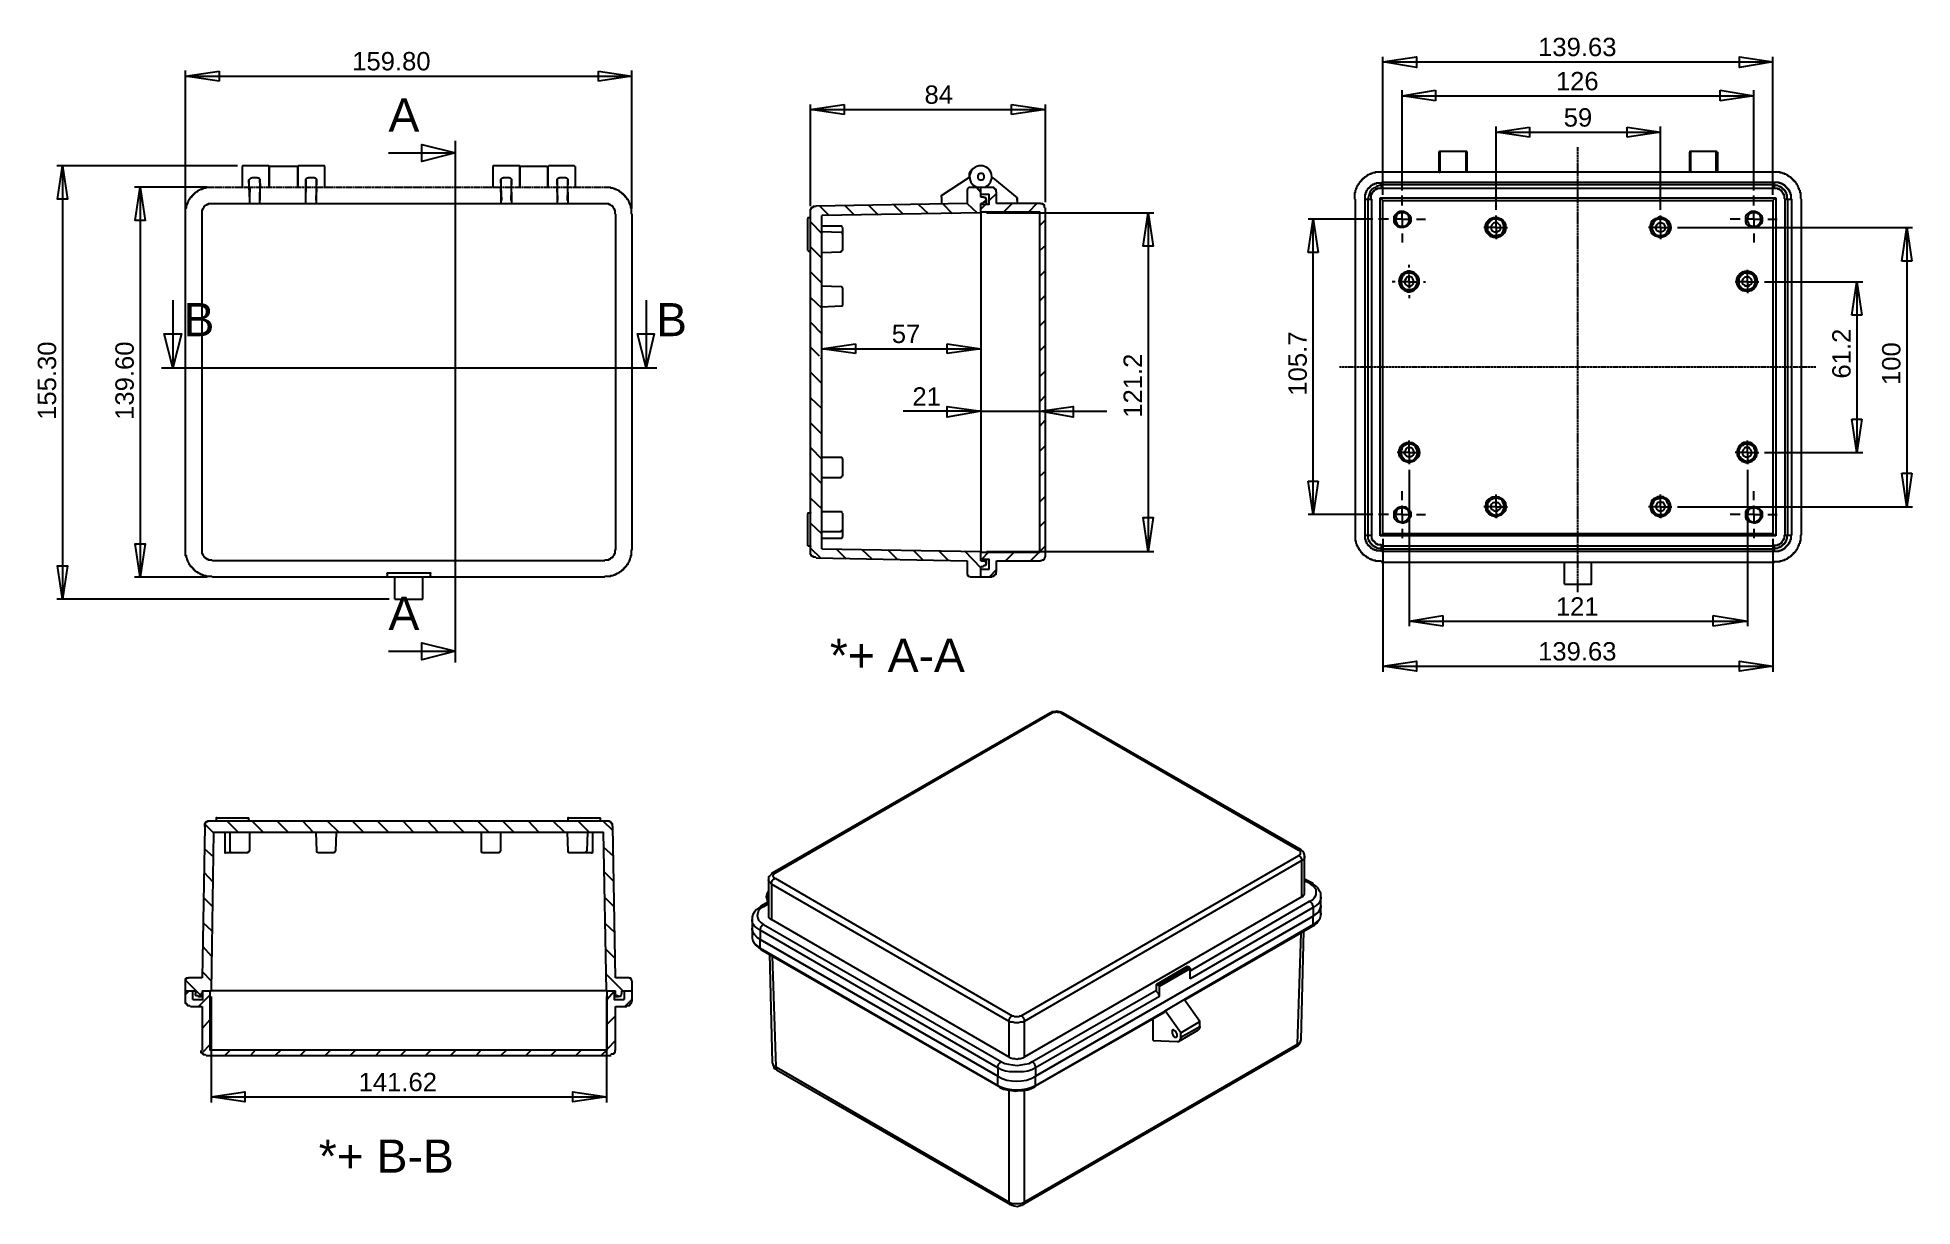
# Model space of a CAD drawing. Header units: millimetres. Extents: x 0 to 670, y -264 to 154.
import ezdxf

# ---------------------------------------------------------------- set-up
doc = ezdxf.new("R2010")
doc.units = ezdxf.units.MM
doc.linetypes.add('PDF_IMPORT', pattern=[1, 0.8, -0.2])
doc.layers.add('PDF_图层 1', color=7, linetype='Continuous')
doc.layers.add('PDF_文字', color=7, linetype='Continuous')
doc.styles.add('PDF Arial', font='arial.ttf')

msp = doc.modelspace()

# ---------------------------------------------------------------- texts
at = {"layer": 'PDF_文字', "attachment_point": 7, "style": 'PDF Arial'}
for s, insert, char_height in [('159.80', (112.49, 142.28), 6.56), ('139.63', (536.57, 147.37), 6.56), ('126', (542.93, 135.16), 6.56), ('84', (317.15, 130.32), 6.56), ('A', (125.47, 120.49), 11.84), ('59', (545.73, 122.17), 6.56), ('B', (52.17, 47.32), 11.84), ('B', (221.18, 47.32), 11.84), ('57', (305.44, 44.79), 6.56), ('21', (312.82, 22.49), 6.56), ('A', (125.47, -57.69), 11.84), ('121', (542.93, -52.6), 6.56), ('*+ A-A', (283.29, -72.71), 11.844), ('139.63', (536.57, -68.73), 6.56), ('141.62', (114.78, -222.73), 6.56), ('*+ B-B', (100.53, -251.77), 11.844)]:
    msp.add_mtext(s, dxfattribs=dict(at, insert=insert, char_height=char_height))
at = {"layer": 'PDF_文字', "char_height": 6.56, "attachment_point": 7, "rotation": 90, "style": 'PDF Arial'}
for s, insert in [('105.7', (453.94, 26.06)), ('61.2', (648.41, 32.17)), ('155.30', (6.7, 17.4)), ('139.60', (34.45, 17.4)), ('121.2', (394.88, 18.17)), ('100', (666.23, 29.87))]:
    msp.add_mtext(s, dxfattribs=dict(at, insert=insert))

# ---------------------------------------------------------------- linework, layer by layer
at = {"layer": 'PDF_图层 1', "lineweight": -3}
for points in [[(52.93, 93), (52.93, 142.38)], [(52.93, 140.35), (64.89, 142.13)], [(64.89, 142.13), (64.89, 138.57)], [(200.57, 142.13), (212.53, 140.35)], [(200.57, 138.57), (200.57, 142.13)], [(212.53, 93), (212.53, 142.38)], [(481.07, 97.84), (481.07, 147.22)], [(481.07, 145.44), (620.57, 145.44)], [(620.57, 97.84), (620.57, 147.22)], [(64.89, 138.57), (52.93, 140.35)], [(52.93, 140.35), (212.53, 140.35)], [(212.53, 140.35), (200.57, 138.57)], [(487.95, 133.22), (499.91, 135.26)], [(487.95, 99.37), (487.95, 135.26)], [(499.91, 135.26), (499.91, 131.44)], [(601.73, 135.26), (613.69, 133.22)], [(601.73, 131.44), (601.73, 135.26)], [(613.69, 99.37), (613.69, 135.26)], [(276.42, 128.38), (288.38, 130.17)], [(276.42, 93.77), (276.42, 130.17)], [(288.38, 126.6), (276.42, 128.38)], [(276.42, 128.38), (360.42, 128.38)], [(288.38, 130.17), (288.38, 126.6)], [(348.2, 130.17), (360.42, 128.38)], [(348.2, 126.6), (348.2, 130.17)], [(360.42, 128.38), (348.2, 126.6)], [(360.42, 95.29), (360.42, 130.17)], [(499.91, 131.44), (487.95, 133.22)], [(487.95, 133.22), (613.69, 133.22)], [(613.69, 133.22), (601.73, 131.44)], [(521.55, 92.49), (521.55, 122.28)], [(521.55, 120.24), (533.51, 122.02)], [(533.51, 122.02), (533.51, 118.46)], [(568.38, 122.02), (580.35, 120.24)], [(568.38, 118.46), (568.38, 122.02)], [(580.35, 92.49), (580.35, 122.28)], [(125.47, 112.86), (149.4, 112.86), (137.44, 109.8), (137.44, 115.91), (149.4, 112.86)], [(149.4, 97.08), (149.4, 117.18)], [(533.51, 118.46), (521.55, 120.24)], [(521.55, 120.24), (580.35, 120.24)], [(580.35, 120.24), (568.38, 118.46)], [(71.51, 108.28), (6.86, 108.28)], [(8.89, 108.28), (8.89, -46.74)], [(82.46, 108.28), (73.55, 108.28), (73.29, 108.28), (73.29, 108.02)], [(73.29, 100.64), (73.29, 108.02)], [(82.71, 108.02), (82.71, 108.28), (82.46, 108.28)], [(82.71, 108.02), (82.71, 100.64)], [(92.64, 108.02), (83.22, 108.02), (82.97, 108.02), (82.97, 107.77)], [(82.97, 100.89), (82.97, 107.77)], [(92.89, 107.77), (92.64, 108.02)], [(92.89, 107.77), (92.89, 100.89)], [(102.31, 108.28), (93.4, 108.28), (93.15, 108.28), (93.15, 108.02)], [(93.15, 100.64), (93.15, 108.02)], [(102.57, 108.02), (102.57, 108.28), (102.31, 108.28)], [(102.57, 108.02), (102.57, 100.64)], [(172.06, 108.28), (163.15, 108.28), (162.89, 108.28), (162.89, 108.02)], [(162.89, 100.64), (162.89, 108.02)], [(172.31, 108.02), (172.31, 108.28), (172.06, 108.28)], [(172.31, 108.02), (172.31, 100.64)], [(172.82, 108.02), (172.57, 108.02), (172.57, 107.77)], [(172.57, 100.89), (172.57, 107.77)], [(181.98, 108.02), (172.82, 108.02)], [(182.49, 107.77), (182.24, 107.77), (182.24, 108.02), (181.98, 108.02)], [(191.66, 108.28), (183, 108.28), (182.75, 108.28), (182.49, 108.02)], [(182.49, 100.64), (182.49, 108.02)], [(182.49, 107.77), (182.49, 100.89)], [(192.17, 108.02), (191.91, 108.28), (191.66, 108.28)], [(192.17, 108.02), (192.17, 100.64)], [(501.44, 113.37), (501.18, 113.37), (501.18, 113.11)], [(501.18, 106.24), (501.18, 113.11)], [(510.86, 113.37), (501.44, 113.37)], [(501.44, 113.37), (501.44, 105.98)], [(511.11, 113.11), (511.11, 113.37), (510.86, 113.37)], [(510.86, 105.98), (510.86, 113.37)], [(511.11, 113.11), (511.11, 106.24)], [(591.04, 113.37), (590.78, 113.37), (590.78, 113.11)], [(590.78, 106.24), (590.78, 113.11)], [(600.2, 113.37), (591.04, 113.37)], [(591.04, 113.37), (591.04, 105.98)], [(600.71, 113.11), (600.46, 113.11), (600.46, 113.37), (600.2, 113.37)], [(600.2, 105.98), (600.2, 113.37)], [(600.71, 113.11), (600.71, 106.24)], [(60.57, 100.64), (34.6, 100.64)], [(36.64, 100.64), (36.64, -38.85)], [(62.6, -38.85), (62.35, -38.6), (60.31, -38.6), (60.31, -38.34), (59.55, -38.34), (59.29, -38.09), (58.78, -38.09), (58.78, -37.83), (58.27, -37.83), (58.02, -37.58), (57.77, -37.58), (57.51, -37.32), (57.26, -37.32), (57.26, -37.07), (57, -37.07), (56.75, -36.82), (56.49, -36.82), (56.49, -36.56), (56.24, -36.56), (56.24, -36.31), (55.98, -36.31), (55.98, -36.05), (55.73, -36.05), (55.73, -35.8), (55.47, -35.8), (55.47, -35.54), (55.22, -35.54), (55.22, -35.29), (54.97, -35.29), (54.97, -35.03), (54.71, -35.03), (54.71, -34.78), (54.46, -34.52), (54.46, -34.27), (54.2, -34.27), (54.2, -34.02), (53.95, -33.76), (53.95, -33.51), (53.69, -33.25), (53.69, -32.74), (53.44, -32.74), (53.44, -32.23), (53.18, -31.98), (53.18, -31.22), (52.93, -31.22), (52.93, -29.18), (52.93, 90.97), (52.93, 93.26), (53.18, 93.26), (53.18, 94.02), (53.44, 94.28), (53.44, 94.78), (53.69, 94.78), (53.69, 95.29), (53.95, 95.55), (53.95, 95.8), (54.2, 96.06), (54.2, 96.31), (54.46, 96.31), (54.46, 96.57), (54.71, 96.82), (54.71, 97.08), (54.97, 97.08), (54.97, 97.33), (55.22, 97.33), (55.22, 97.58), (55.47, 97.58), (55.47, 97.84), (55.73, 97.84), (55.73, 98.09), (55.98, 98.09), (55.98, 98.35), (56.24, 98.35), (56.24, 98.6), (56.49, 98.6), (56.49, 98.86), (56.75, 98.86), (57, 99.11), (57.26, 99.11), (57.26, 99.37), (57.51, 99.37), (57.77, 99.62), (58.02, 99.62), (58.27, 99.88), (58.78, 99.88), (58.78, 100.13), (59.29, 100.13), (59.55, 100.38), (60.31, 100.38), (60.31, 100.64), (62.6, 100.64)], [(75.58, 103.18), (75.84, 103.44)], [(75.84, 95.8), (75.58, 103.18)], [(75.58, 103.18), (75.58, 100.64)], [(75.58, 100.64), (75.84, 100.38), (75.84, 98.86)], [(75.84, 103.44), (76.09, 103.69), (76.35, 103.95), (76.6, 103.95)], [(78.64, 103.95), (76.6, 103.95)], [(78.64, 103.95), (79.15, 103.95), (79.15, 103.69), (79.4, 103.44)], [(79.4, 103.44), (79.4, 103.18), (79.4, 95.8)], [(79.66, 100.64), (79.66, 101.66), (79.4, 102.42), (79.4, 103.18)], [(79.4, 100.64), (79.4, 98.86)], [(82.97, 100.89), (82.97, 100.64), (83.22, 100.64)], [(82.97, 100.64), (82.97, 100.89)], [(92.64, 100.64), (92.89, 100.64), (92.89, 100.89)], [(92.89, 100.64), (92.89, 100.89)], [(95.95, 103.44), (96.2, 103.69), (96.46, 103.95), (96.71, 103.95)], [(95.95, 103.18), (95.95, 103.44)], [(95.95, 95.8), (95.95, 103.18)], [(95.95, 103.18), (95.95, 100.64)], [(95.95, 100.64), (95.95, 98.86)], [(99, 103.95), (96.71, 103.95)], [(99, 103.95), (99.26, 103.95), (99.51, 103.69), (99.51, 103.44)], [(99.51, 103.44), (99.77, 103.44), (99.77, 103.18), (99.51, 95.8)], [(99.77, 100.64), (99.77, 103.18)], [(99.77, 100.64), (99.77, 98.86)], [(165.69, 103.44), (165.95, 103.69), (166.2, 103.95), (166.46, 103.95)], [(165.69, 103.18), (165.69, 103.44)], [(165.95, 95.8), (165.69, 103.18)], [(165.69, 103.18), (165.69, 100.64)], [(165.69, 98.86), (165.69, 100.64)], [(168.75, 103.95), (166.46, 103.95)], [(168.75, 103.95), (169, 103.95), (169.26, 103.69), (169.26, 103.44)], [(169.26, 103.44), (169.51, 103.44), (169.51, 103.18), (169.26, 95.8)], [(169.51, 100.64), (169.51, 103.18)], [(169.51, 98.86), (169.51, 100.64)], [(172.57, 100.89), (172.57, 100.64), (172.82, 100.64)], [(172.57, 100.64), (172.57, 100.89)], [(182.24, 100.64), (182.49, 100.89)], [(182.49, 100.64), (182.49, 100.89)], [(185.8, 103.18), (185.8, 103.44), (186.06, 103.44)], [(186.06, 95.8), (185.8, 103.18)], [(185.8, 103.18), (185.8, 100.64)], [(185.8, 98.86), (185.8, 100.64)], [(186.06, 103.44), (186.06, 103.69), (186.31, 103.95), (186.57, 103.95)], [(188.86, 103.95), (186.57, 103.95)], [(188.86, 103.95), (189.11, 103.95), (189.37, 103.69), (189.62, 103.44)], [(189.62, 103.44), (189.62, 103.18), (189.37, 95.8)], [(189.62, 100.64), (189.62, 103.18)], [(189.62, 98.86), (189.62, 100.64)], [(202.86, 100.64), (204.89, 100.64), (204.89, 100.38), (205.66, 100.38), (205.91, 100.13), (206.42, 100.13), (206.42, 99.88), (206.93, 99.88), (207.18, 99.62), (207.44, 99.62), (207.69, 99.37), (207.95, 99.37), (207.95, 99.11), (208.2, 99.11), (208.46, 98.86), (208.71, 98.86), (208.71, 98.6), (208.97, 98.6), (208.97, 98.35), (209.22, 98.35), (209.22, 98.09), (209.48, 98.09), (209.48, 97.84), (209.73, 97.84), (209.73, 97.58), (209.98, 97.58), (209.98, 97.33), (210.24, 97.33), (210.24, 97.08), (210.49, 97.08), (210.49, 96.82), (210.75, 96.57), (210.75, 96.31), (211, 96.31), (211, 96.06), (211.26, 95.8), (211.26, 95.55), (211.51, 95.29), (211.51, 94.78), (211.77, 94.78), (211.77, 94.28), (212.02, 94.02), (212.02, 93.26), (212.28, 93.26), (212.28, 91.22), (212.53, 90.97), (212.53, -29.18)], [(323.26, 97.08), (323.26, 97.58), (333.18, 104.2)], [(332.42, 99.62), (332.67, 99.88), (332.67, 100.13), (332.93, 100.38), (333.18, 100.64), (333.44, 100.64), (337.26, 100.64)], [(333.18, 104.2), (333.18, 105.73), (333.44, 105.73), (333.44, 106.24), (333.69, 106.24), (333.69, 106.49), (333.95, 106.49), (333.95, 106.75), (334.2, 106.75), (334.2, 107), (334.46, 107), (334.46, 107.26), (334.71, 107.26)], [(333.18, 104.2), (333.44, 103.95)], [(335.73, 100.64), (337.26, 98.86)], [(337.26, 97.08), (337.26, 100.64)], [(337.26, 98.09), (337.26, 100.64), (341.07, 100.64), (341.84, 100.64), (341.84, 100.38), (342.09, 100.38), (342.09, 100.13), (342.35, 100.13), (342.35, 99.88), (342.6, 99.88), (342.6, 99.62), (342.6, 99.11), (342.86, 98.86)], [(341.33, 103.95), (341.58, 103.95)], [(341.58, 103.95), (350.24, 96.82)], [(480.57, 105.98), (478.27, 105.98), (478.27, 105.73), (477.51, 105.73), (477.26, 105.48), (476.75, 105.48), (476.75, 105.22), (476.24, 105.22), (475.98, 104.97), (475.73, 104.97), (475.47, 104.71), (475.22, 104.71), (475.22, 104.46), (474.97, 104.46), (474.71, 104.2), (474.46, 104.2), (474.46, 103.95), (474.2, 103.95), (474.2, 103.69), (473.95, 103.69), (473.95, 103.44), (473.69, 103.44), (473.69, 103.18), (473.44, 103.18), (473.44, 102.93), (473.18, 102.93), (473.18, 102.68), (472.93, 102.68), (472.93, 102.42), (472.67, 102.42), (472.67, 102.17), (472.42, 101.91), (472.42, 101.66), (472.17, 101.66), (472.17, 101.4), (471.91, 101.15), (471.91, 100.89), (471.66, 100.64), (471.66, 100.13), (471.4, 100.13), (471.4, 99.62), (471.15, 99.37), (471.15, 98.6), (470.89, 98.6), (470.89, 96.31)], [(474.71, 96.31), (474.71, 98.09), (474.97, 98.09), (474.97, 98.86), (475.22, 98.86), (475.22, 99.37), (475.48, 99.37), (475.48, 99.62), (475.73, 99.88), (475.73, 100.13), (475.98, 100.13), (475.98, 100.38), (476.24, 100.38), (476.24, 100.64), (476.49, 100.64), (476.49, 100.89), (476.75, 100.89), (476.75, 101.15), (477, 101.15), (477.26, 101.4), (477.51, 101.4), (477.51, 101.66), (478.02, 101.66), (478.02, 101.91), (478.78, 101.91), (478.78, 102.17), (480.57, 102.17)], [(480.57, 101.4), (479.8, 101.15), (478.78, 100.89), (478.02, 100.38), (477.26, 99.87), (476.49, 99.11), (476.24, 98.35), (475.98, 97.33), (475.73, 96.31)], [(621.07, 105.98), (480.57, 105.98)], [(480.57, 101.4), (480.57, 102.42)], [(480.57, 102.42), (621.07, 102.42)], [(480.57, 100.13), (480.57, 101.4)], [(621.07, 101.4), (480.57, 101.4)], [(501.18, 106.24), (501.18, 105.98), (501.44, 105.98)], [(501.18, 105.98), (501.18, 106.24)], [(510.86, 105.98), (511.11, 106.24)], [(511.11, 105.98), (511.11, 106.24)], [(590.78, 106.24), (590.78, 105.98)], [(590.78, 105.98), (590.78, 106.24)], [(600.46, 105.98), (600.46, 106.24), (600.71, 106.24)], [(600.71, 105.98), (600.71, 106.24)], [(630.75, 96.31), (630.49, 96.57), (630.49, 98.6), (630.24, 98.6), (630.24, 99.37), (629.98, 99.62), (629.98, 100.13), (629.73, 100.13), (629.73, 100.64), (629.48, 100.89), (629.48, 101.15), (629.22, 101.4), (629.22, 101.66), (628.97, 101.66), (628.97, 101.91), (628.71, 102.17), (628.71, 102.42), (628.46, 102.42), (628.46, 102.68), (628.2, 102.68), (628.2, 102.93), (627.95, 102.93), (627.95, 103.18), (627.69, 103.18), (627.69, 103.44), (627.44, 103.44), (627.44, 103.69), (627.18, 103.69), (627.18, 103.95), (626.93, 103.95), (626.93, 104.2), (626.67, 104.2), (626.42, 104.46), (626.17, 104.46), (626.17, 104.71), (625.91, 104.71), (625.66, 104.97), (625.4, 104.97), (625.15, 105.22), (624.64, 105.22), (624.64, 105.48), (624.13, 105.48), (623.88, 105.73), (623.11, 105.73), (623.11, 105.98), (621.07, 105.98)], [(621.07, 101.4), (621.07, 102.42)], [(621.07, 102.42), (622.6, 102.42), (622.6, 102.17), (623.37, 102.17), (623.37, 101.91), (623.88, 101.91), (623.88, 101.66), (624.38, 101.66), (624.38, 101.4), (624.64, 101.4), (624.64, 101.15), (624.89, 101.15), (624.89, 100.89), (625.15, 100.89), (625.15, 100.64), (625.4, 100.64), (625.4, 100.38), (625.66, 100.38), (625.66, 100.13), (625.91, 100.13), (625.91, 99.88), (626.17, 99.88), (626.17, 99.37), (626.42, 99.37), (626.42, 98.86), (626.67, 98.86), (626.67, 98.09), (626.93, 98.09), (626.93, 96.57), (627.18, 96.31)], [(621.07, 100.13), (621.07, 101.4)], [(625.91, 96.31), (625.66, 96.57), (625.66, 97.84), (625.4, 98.09), (625.4, 98.6), (625.15, 98.6), (625.15, 99.11), (624.89, 99.11), (624.89, 99.37), (624.64, 99.37), (624.64, 99.62), (624.38, 99.62), (624.38, 99.88), (624.13, 99.88), (624.13, 100.13), (623.87, 100.13), (623.87, 100.38), (623.62, 100.38), (623.62, 100.64), (623.37, 100.64), (623.11, 100.64), (623.11, 100.89), (622.86, 100.89), (622.6, 100.89), (622.35, 101.15), (621.07, 101.15)], [(58.78, 90.97), (58.78, 92.49), (59.04, 92.49), (59.04, 93), (59.29, 93), (59.29, 93.26), (59.55, 93.51), (59.55, 93.77), (59.8, 93.77), (59.8, 94.02), (60.06, 94.02), (60.31, 94.28), (60.57, 94.28), (60.57, 94.53), (61.07, 94.53), (61.07, 94.78), (62.35, 94.78), (62.6, 94.78)], [(62.6, 94.78), (202.86, 94.78)], [(75.84, 94.78), (75.84, 98.86)], [(79.4, 94.78), (79.4, 98.86)], [(95.95, 94.78), (95.95, 98.86)], [(99.77, 94.78), (99.77, 98.86)], [(165.69, 98.86), (165.69, 94.78)], [(169.51, 98.86), (169.51, 94.78)], [(185.8, 98.86), (185.8, 94.78)], [(189.62, 98.86), (189.62, 94.78)], [(202.86, 94.78), (204.13, 94.78), (204.13, 94.53), (204.64, 94.53), (204.64, 94.28), (204.89, 94.28), (205.15, 94.02), (205.4, 94.02), (205.4, 93.77), (205.66, 93.77), (205.66, 93.51), (205.91, 93.26), (205.91, 93), (206.17, 93), (206.17, 92.49), (206.42, 92.49), (206.42, 91.22), (206.68, 90.97), (206.68, -29.18)], [(332.42, 94.78), (278.46, 93.77)], [(288.64, 94.02), (291.95, 90.71)], [(297.29, 94.02), (300.6, 90.71)], [(306.2, 94.28), (309.51, 90.97)], [(314.86, 94.53), (318.42, 91.22)], [(323.26, 97.08), (323.26, 94.53)], [(323.77, 94.53), (327.08, 91.22)], [(332.42, 99.62), (332.42, 94.78)], [(332.42, 94.78), (335.98, 91.48)], [(337.26, 98.09), (340.31, 98.09)], [(340.31, -36.05), (340.31, -32.49), (337.26, -32.49), (337.26, -29.94), (358.38, -29.94), (358.38, 91.73), (337.26, 91.73), (337.26, 94.53), (340.31, 94.53), (340.31, 98.09)], [(338.27, 97.08), (337.26, 97.08)], [(338.27, 94.78), (337.26, 94.78)], [(337.26, 91.48), (337.26, 94.78)], [(339.04, 94.53), (337.26, 92.75)], [(338.27, 97.08), (338.78, 97.08), (338.78, 96.82), (339.04, 96.82), (339.04, 96.57), (339.04, 96.31), (339.29, 96.06), (339.04, 96.06), (339.04, 95.8), (339.04, 95.55), (338.78, 95.55), (338.78, 95.29), (338.53, 95.29), (338.27, 95.29), (338.27, 95.04)], [(339.29, 94.53), (339.29, 96.06)], [(342.86, 98.35), (340.31, 95.8)], [(342.86, 94.78), (342.86, 98.86)], [(358.64, 94.78), (342.86, 94.78)], [(348.46, 94.78), (345.4, 91.73)], [(350.24, 95.8), (350.24, 96.82)], [(350.24, 96.82), (350.24, 95.8), (350.24, 94.78)], [(357.37, 94.78), (354.31, 91.73)], [(358.64, 94.78), (359.4, 94.78), (359.4, 94.53), (359.66, 94.53), (359.66, 94.28), (359.91, 94.28), (359.91, 94.02), (359.91, 93.51), (360.16, 93.26)], [(471.15, 96.31), (471.15, -23.83)], [(474.71, -23.83), (474.71, 96.31), (475.73, 96.31)], [(475.73, 96.31), (475.73, -23.83)], [(475.73, 96.31), (477, 96.31)], [(480.57, 100.13), (479.04, 100.13), (479.04, 99.88), (478.53, 99.88), (478.53, 99.62), (478.27, 99.62), (478.02, 99.37), (477.77, 99.37), (477.77, 99.11), (477.51, 99.11), (477.51, 98.86), (477.26, 98.6), (477.26, 98.35), (477, 98.35), (477, 97.84), (476.75, 97.84), (476.75, 96.57), (476.75, 96.31)], [(477, 96.31), (477, -23.83)], [(480.06, -24.09), (480.06, 96.82)], [(480.06, 96.82), (621.58, 96.82)], [(481.07, 95.8), (480.06, 96.82)], [(621.07, 100.13), (480.57, 100.13)], [(481.07, 95.8), (620.57, 95.8)], [(481.07, -23.32), (481.07, 95.8)], [(487.95, 94.02), (487.95, 97.58)], [(613.69, 94.02), (613.69, 97.58)], [(620.57, 95.8), (621.58, 96.82)], [(620.57, 95.8), (620.57, -23.32)], [(624.89, 96.31), (624.64, 96.57), (624.64, 97.84), (624.38, 97.84), (624.38, 98.35), (624.13, 98.35), (624.13, 98.6), (623.88, 98.86), (623.88, 99.11), (623.62, 99.11), (623.62, 99.37), (623.37, 99.37), (623.11, 99.62), (622.86, 99.62), (622.86, 99.88), (622.35, 99.88), (622.35, 100.13), (621.07, 100.13)], [(621.58, 96.82), (621.58, -24.09)], [(624.89, 96.31), (625.91, 96.31)], [(624.89, -23.83), (624.89, 96.31)], [(625.91, 96.31), (627.18, 96.31)], [(625.91, -23.83), (625.91, 96.31)], [(627.18, 96.31), (627.18, -23.83)], [(630.75, -23.83), (630.75, 96.31)], [(58.78, -29.18), (58.78, 90.97)], [(275.66, 89.69), (275.4, 89.69), (275.4, 89.44)], [(275.4, 83.84), (275.4, 89.44)], [(276.17, 89.69), (275.66, 89.69)], [(276.42, 89.69), (276.17, 89.69)], [(278.46, -31.98), (278.2, -31.72), (277.44, -31.72), (277.44, -31.47), (276.93, -31.47), (276.93, -31.22), (276.67, -31.22), (276.67, -30.96), (276.67, -30.71), (276.42, -30.71), (276.42, -29.94), (276.42, 91.73), (276.42, 92.75), (276.67, 92.75), (276.67, 93.26), (276.93, 93.26), (276.93, 93.51), (277.18, 93.51), (277.44, 93.51), (277.44, 93.77), (278.46, 93.77)], [(276.42, 88.17), (280.49, 84.09)], [(279.73, 93.77), (283.04, 90.46)], [(337.26, 91.48), (280.49, 90.46)], [(280.49, -28.67), (280.49, 90.46)], [(337.26, 91.48), (337.26, -29.69)], [(339.29, 91.48), (399.11, 91.48)], [(360.42, 88.93), (358.38, 86.89)], [(360.42, -31.47), (360.42, 93.26)], [(397.08, 91.48), (397.08, -29.69)], [(454.35, 77.22), (456.13, 89.18)], [(477.51, 89.18), (454.35, 89.18)], [(456.13, 89.18), (457.91, 77.22)], [(456.13, -16.45), (456.13, 89.18)], [(483.11, 89.18), (479.55, 89.18)], [(487.95, 89.18), (485.4, 89.18)], [(487.95, 89.18), (487.95, 91.48)], [(487.95, 89.18), (487.95, 86.64)], [(487.95, 89.18), (490.49, 89.18)], [(493.04, 89.18), (496.35, 89.18)], [(521.55, 88.67), (521.55, 90.46)], [(521.55, 86.13), (521.55, 88.68)], [(580.35, 88.67), (580.35, 90.46)], [(580.35, 86.13), (580.35, 88.68)], [(608.86, 89.18), (605.29, 89.18)], [(613.69, 89.18), (611.15, 89.18)], [(613.69, 89.18), (613.69, 91.48)], [(613.69, 89.18), (616.24, 89.18)], [(613.69, 89.18), (613.69, 86.64)], [(618.78, 89.18), (622.09, 89.18)], [(275.4, 77.98), (275.4, 83.84)], [(287.37, 86.64), (280.49, 86.64)], [(287.37, 84.35), (280.49, 84.6)], [(287.87, 86.13), (287.62, 86.38), (287.62, 86.64), (287.37, 86.64)], [(287.87, 83.84), (287.87, 84.09), (287.62, 84.35), (287.37, 84.35)], [(287.87, 86.13), (287.87, 83.84)], [(287.87, 83.84), (287.87, 77.98)], [(487.95, 84.09), (487.95, 80.78)], [(519, 86.13), (517.22, 86.13)], [(521.55, 86.13), (519, 86.13)], [(521.55, 86.13), (523.84, 86.13)], [(521.55, 86.13), (521.55, 83.84)], [(521.55, 83.84), (521.55, 82.06)], [(523.84, 86.13), (525.62, 86.13)], [(577.8, 86.13), (576.02, 86.13)], [(580.35, 86.13), (577.8, 86.13)], [(580.35, 86.13), (582.89, 86.13)], [(580.35, 86.13), (580.35, 83.84)], [(580.35, 83.84), (580.35, 82.06)], [(582.89, 86.13), (584.42, 86.13)], [(586.46, 86.13), (670.46, 86.13)], [(613.69, 84.09), (613.69, 80.78)], [(666.64, 74.17), (668.42, 86.13)], [(668.42, 86.13), (670.2, 74.17)], [(668.42, 86.13), (668.42, -13.65)], [(275.4, 77.98), (275.66, 77.73)], [(275.66, 77.73), (276.17, 77.73)], [(276.17, 77.73), (276.42, 77.73)], [(276.42, 79.26), (280.49, 75.18)], [(280.49, 77.22), (287.37, 77.48)], [(287.37, 77.48), (287.37, 77.73), (287.62, 77.73), (287.62, 77.98), (287.87, 77.98)], [(360.42, 79.77), (358.38, 77.98)], [(457.91, 77.22), (454.35, 77.22)], [(670.2, 74.17), (666.64, 74.17)], [(276.42, 70.35), (280.49, 66.28)], [(360.42, 70.86), (358.38, 68.82)], [(490.49, 71.88), (490.49, 72.89)], [(490.49, 66.78), (490.49, 69.33)], [(611.4, 69.33), (611.4, 71.11)], [(611.4, 66.78), (611.4, 69.33)], [(276.42, 61.18), (280.49, 57.37)], [(287.37, 65), (280.49, 65.26)], [(287.87, 64.49), (287.87, 64.75), (287.62, 65), (287.37, 65)], [(287.87, 64.49), (287.87, 58.38)], [(360.42, 61.95), (358.38, 59.91)], [(485.4, 66.78), (484.38, 66.78)], [(490.49, 66.78), (487.95, 66.78)], [(490.49, 66.78), (490.49, 64.49)], [(490.49, 66.78), (493.04, 66.78)], [(490.49, 61.95), (490.49, 60.93)], [(495.58, 66.78), (496.35, 66.78)], [(608.86, 66.78), (607.07, 66.78)], [(611.4, 66.78), (608.86, 66.78)], [(611.4, 66.78), (613.69, 66.78)], [(611.4, 66.78), (611.4, 64.49)], [(611.4, 64.49), (611.4, 62.71)], [(613.69, 66.78), (615.48, 66.78)], [(617.51, 66.78), (652.64, 66.78)], [(648.82, 54.82), (650.6, 66.78)], [(650.6, 66.78), (652.38, 54.82)], [(650.6, 66.78), (650.6, 5.69)], [(48.35, 60.17), (48.35, 35.98), (45.29, 48.2), (51.4, 48.2), (48.35, 35.98)], [(217.62, 60.17), (217.62, 35.98), (214.57, 48.2), (220.42, 48.2), (217.62, 35.98)], [(280.49, 57.88), (287.37, 58.13)], [(287.37, 58.13), (287.87, 58.13), (287.87, 58.38)], [(652.38, 54.82), (648.82, 54.82)], [(276.42, 52.28), (280.49, 48.2)], [(360.42, 53.04), (358.38, 51)], [(276.42, 43.37), (279.47, 40.31)], [(280.49, 42.86), (292.46, 44.64)], [(292.46, 41.08), (280.49, 42.86)], [(280.49, 42.86), (337.26, 42.86)], [(292.46, 44.64), (292.46, 41.08)], [(325.29, 44.64), (337.26, 42.86)], [(325.29, 41.08), (325.29, 44.64)], [(337.26, 42.86), (325.29, 41.08)], [(360.42, 44.13), (358.38, 42.09)], [(44.28, 35.98), (64.13, 35.98)], [(201.33, 35.98), (221.44, 35.98)], [(276.42, 34.46), (280.49, 30.38)], [(279.98, 39.55), (280.49, 39.29)], [(360.42, 34.97), (358.38, 32.93)], [(276.42, 25.29), (280.49, 21.48)], [(337.26, 20.46), (309.51, 20.46)], [(337.26, 20.46), (358.38, 20.46), (382.31, 20.46)], [(360.42, 26.06), (358.38, 24.02)], [(276.42, 16.38), (280.49, 12.31)], [(360.17, 17.15), (358.38, 15.11)], [(648.82, 17.66), (652.38, 17.66)], [(650.6, 5.69), (648.82, 17.66)], [(652.38, 17.66), (650.6, 5.69)], [(276.42, 7.48), (280.49, 3.4)], [(360.42, 8.24), (358.38, 6.2)], [(490.49, 8.24), (490.49, 10.02)], [(490.49, 5.69), (490.49, 8.24)], [(611.4, 8.24), (611.4, 10.02)], [(611.4, 5.69), (611.4, 8.24)], [(287.37, 3.91), (280.49, 3.91)], [(287.87, 3.4), (287.87, 3.66), (287.62, 3.91), (287.37, 3.91)], [(287.87, 3.4), (287.87, -2.71)], [(487.95, 5.69), (486.17, 5.69)], [(490.49, 5.69), (487.95, 5.69)], [(490.49, 5.69), (493.04, 5.69)], [(490.49, 5.69), (490.49, 3.15)], [(490.49, 3.15), (490.49, 1.62)], [(493.04, 5.69), (494.57, 5.69)], [(608.86, 5.69), (607.07, 5.69)], [(611.4, 5.69), (608.86, 5.69)], [(611.4, 5.69), (613.69, 5.69)], [(611.4, 5.69), (611.4, 3.15)], [(611.4, 3.15), (611.4, 1.62)], [(613.69, 5.69), (615.48, 5.69)], [(617.51, 5.69), (652.64, 5.69)], [(276.42, -1.43), (280.49, -5.51)], [(280.49, -3.22), (287.37, -3.22)], [(287.37, -3.22), (287.37, -2.96), (287.62, -2.96), (287.62, -2.71), (287.87, -2.71)], [(360.42, -0.93), (358.38, -2.71)], [(454.35, -4.49), (457.91, -4.49)], [(456.13, -16.45), (454.35, -4.49)], [(457.91, -4.49), (456.13, -16.45)], [(490.49, -0.42), (490.49, -56.42)], [(611.4, -0.42), (611.4, -56.42)], [(666.64, -1.69), (670.2, -1.69)], [(668.42, -13.65), (666.64, -1.69)], [(670.2, -1.69), (668.42, -13.65)], [(276.42, -10.6), (280.49, -14.42)], [(360.42, -9.83), (358.38, -11.87)], [(487.95, -11.36), (487.95, -8.05)], [(521.55, -11.11), (521.55, -9.32)], [(521.55, -13.65), (521.55, -11.11)], [(580.35, -11.11), (580.35, -9.32)], [(580.35, -13.65), (580.35, -11.11)], [(613.69, -11.36), (613.69, -8.05)], [(275.66, -15.94), (275.4, -15.94), (275.4, -16.2)], [(275.4, -21.8), (275.4, -16.2)], [(276.17, -15.94), (275.66, -15.94)], [(276.42, -15.69), (276.42, -15.94), (276.17, -15.94)], [(276.42, -19.51), (280.49, -23.33)], [(287.37, -15.43), (280.49, -15.43)], [(287.87, -15.94), (287.62, -15.69), (287.62, -15.43), (287.37, -15.43)], [(287.87, -15.94), (287.87, -22.05)], [(360.42, -18.74), (358.38, -20.78)], [(477.51, -16.45), (454.35, -16.45)], [(483.11, -16.45), (479.55, -16.45)], [(487.95, -16.45), (485.4, -16.45)], [(487.95, -16.45), (487.95, -13.91)], [(487.95, -16.45), (490.49, -16.45)], [(487.95, -16.45), (487.95, -19)], [(493.04, -16.45), (496.35, -16.45)], [(519, -13.65), (517.22, -13.65)], [(521.55, -13.65), (519, -13.65)], [(521.55, -13.65), (523.84, -13.65)], [(521.55, -13.65), (521.55, -16.2)], [(521.55, -16.2), (521.55, -17.72)], [(523.84, -13.65), (525.62, -13.65)], [(577.8, -13.65), (576.02, -13.65)], [(580.35, -13.65), (577.8, -13.65)], [(580.35, -13.65), (582.89, -13.65)], [(580.35, -13.65), (580.35, -16.2)], [(580.35, -16.2), (580.35, -17.72)], [(582.89, -13.65), (584.42, -13.65)], [(586.46, -13.65), (670.46, -13.65)], [(608.86, -16.45), (605.29, -16.45)], [(613.69, -16.45), (611.15, -16.45)], [(613.69, -16.45), (613.69, -13.91)], [(613.69, -16.45), (616.24, -16.45)], [(613.69, -16.45), (613.69, -19)], [(618.78, -16.45), (622.09, -16.45)], [(275.4, -27.65), (275.4, -21.8)], [(280.49, -22.56), (287.37, -22.56)], [(280.49, -24.85), (287.37, -24.85)], [(287.37, -22.56), (287.37, -22.31), (287.62, -22.31), (287.62, -22.05), (287.87, -22.05)], [(287.37, -24.85), (287.62, -24.85), (287.87, -24.6), (287.87, -24.34)], [(287.87, -22.05), (287.87, -24.34)], [(471.15, -23.83), (471.15, -25.87), (471.4, -25.87), (471.4, -26.63), (471.66, -26.89), (471.66, -27.4), (471.91, -27.4), (471.91, -27.91), (472.17, -28.16), (472.17, -28.42), (472.42, -28.42), (472.42, -28.92), (472.67, -28.92), (472.67, -29.18), (472.93, -29.18), (472.93, -29.43), (473.18, -29.69), (473.18, -29.94), (473.44, -29.94), (473.44, -30.2), (473.69, -30.2), (473.69, -30.45), (473.95, -30.45), (473.95, -30.71), (474.2, -30.71), (474.2, -30.96), (474.46, -30.96), (474.71, -31.22), (474.97, -31.22), (474.97, -31.47), (475.22, -31.47), (475.22, -31.72), (475.73, -31.72), (475.73, -31.98), (475.98, -31.98), (476.24, -32.23), (476.75, -32.23), (476.75, -32.49), (477.26, -32.49), (477.51, -32.74), (478.28, -32.74), (478.28, -33), (480.31, -33), (480.57, -33.25)], [(474.71, -23.83), (475.73, -23.83)], [(480.57, -29.69), (480.31, -29.43), (478.78, -29.43), (478.78, -29.18), (478.02, -29.18), (478.02, -28.92), (477.51, -28.92), (477.51, -28.67), (477.26, -28.67), (477, -28.42), (476.75, -28.42), (476.75, -28.16), (476.49, -28.16), (476.49, -27.91), (476.24, -27.91), (476.24, -27.65), (475.98, -27.65), (475.98, -27.4), (475.73, -27.4), (475.73, -27.14), (475.47, -26.89), (475.47, -26.63), (475.22, -26.63), (475.22, -26.12), (474.97, -26.12), (474.97, -25.36), (474.71, -25.36), (474.71, -23.83)], [(475.73, -23.83), (475.73, -25.11), (475.98, -25.36), (475.98, -25.87), (476.24, -25.87), (476.24, -26.38), (476.49, -26.38), (476.49, -26.63), (476.75, -26.63), (476.75, -26.89), (477, -26.89), (477, -27.14), (477.26, -27.14), (477.26, -27.4), (477.51, -27.4), (477.51, -27.65), (477.77, -27.65), (477.77, -27.91), (478.02, -27.91), (478.27, -27.91), (478.27, -28.16), (478.53, -28.16), (478.78, -28.16), (479.04, -28.42), (480.31, -28.42), (480.57, -28.67)], [(475.73, -23.83), (477, -23.83), (477, -25.11), (477.26, -25.11), (477.26, -25.62), (477.51, -25.62), (477.51, -25.87), (477.77, -25.87), (477.77, -26.12), (478.02, -26.12), (478.02, -26.38), (478.27, -26.38), (478.27, -26.63), (478.53, -26.63), (478.53, -26.89), (478.78, -26.89), (479.04, -26.89), (479.04, -27.14), (480.31, -27.14), (480.57, -27.4)], [(481.07, -23.32), (480.06, -24.09)], [(621.58, -24.09), (480.06, -24.09)], [(620.57, -23.32), (481.07, -23.32)], [(481.07, -25.11), (481.07, -72.71)], [(487.95, -21.54), (487.95, -24.85)], [(613.69, -21.54), (613.69, -24.85)], [(620.57, -23.32), (621.58, -24.09)], [(620.57, -25.11), (620.57, -72.71)], [(621.07, -28.67), (621.07, -28.42), (621.33, -28.42), (622.35, -28.42), (622.6, -28.16), (623.11, -28.16), (623.11, -27.91), (623.62, -27.91), (623.62, -27.65), (623.88, -27.65), (623.88, -27.4), (624.13, -27.4), (624.13, -27.14), (624.38, -27.14), (624.38, -26.89), (624.64, -26.89), (624.64, -26.63), (624.89, -26.63), (624.89, -26.38), (625.15, -26.38), (625.15, -26.12), (625.15, -25.87), (625.4, -25.87), (625.4, -25.62), (625.4, -25.36), (625.66, -25.11), (625.66, -23.83), (625.91, -23.83), (627.18, -23.83), (626.93, -23.83), (626.93, -24.09), (626.93, -25.36), (626.67, -25.36), (626.67, -26.12), (626.42, -26.12), (626.42, -26.63), (626.17, -26.63), (626.17, -27.14), (625.91, -27.14), (625.91, -27.4), (625.66, -27.4), (625.66, -27.65), (625.4, -27.65), (625.4, -27.91), (625.15, -27.91), (625.15, -28.16), (624.89, -28.16), (624.89, -28.42), (624.64, -28.42), (624.64, -28.67), (624.38, -28.67), (624.38, -28.92), (624.13, -28.92), (623.88, -28.92), (623.88, -29.18), (623.37, -29.18), (623.37, -29.43), (622.6, -29.43), (622.6, -29.69), (621.07, -29.69), (621.07, -29.94)], [(621.07, -27.65), (621.07, -27.4), (621.33, -27.4), (622.35, -27.4), (622.35, -27.14), (622.86, -27.14), (622.86, -26.89), (623.11, -26.89), (623.37, -26.63), (623.62, -26.63), (623.62, -26.38), (623.88, -26.38), (623.88, -26.12), (624.13, -25.87), (624.13, -25.62), (624.38, -25.62), (624.38, -25.11), (624.64, -25.11), (624.64, -23.83), (624.89, -23.83), (625.91, -23.83)], [(621.07, -33.51), (621.07, -33.25), (621.33, -33.25), (623.11, -33.25), (623.11, -33), (623.88, -33), (624.13, -32.74), (624.64, -32.74), (624.64, -32.49), (625.15, -32.49), (625.4, -32.23), (625.66, -32.23), (625.91, -31.98), (626.17, -31.98), (626.17, -31.72), (626.42, -31.72), (626.67, -31.47), (626.93, -31.47), (626.93, -31.22), (627.18, -31.22), (627.18, -30.96), (627.44, -30.96), (627.44, -30.71), (627.69, -30.71), (627.69, -30.45), (627.95, -30.45), (627.95, -30.2), (628.2, -30.2), (628.2, -29.94), (628.46, -29.94), (628.46, -29.69), (628.71, -29.69), (628.71, -29.43), (628.97, -29.18), (628.97, -28.92), (629.22, -28.92), (629.22, -28.67), (629.48, -28.42), (629.48, -28.16), (629.73, -27.91), (629.73, -27.4), (629.98, -27.4), (629.98, -26.89), (630.24, -26.63), (630.24, -25.87), (630.49, -25.87), (630.49, -23.83), (630.75, -23.83)], [(62.6, -33), (62.35, -32.74), (61.07, -32.74), (61.07, -32.49), (60.57, -32.49), (60.57, -32.23), (60.31, -32.23), (60.06, -31.98), (59.8, -31.98), (59.8, -31.72), (59.55, -31.72), (59.55, -31.47), (59.29, -31.22), (59.29, -30.96), (59.04, -30.96), (59.04, -30.45), (58.78, -30.45), (58.78, -29.18)], [(202.86, -33), (62.6, -33)], [(206.67, -29.18), (206.42, -29.18), (206.42, -29.43), (206.42, -30.45), (206.17, -30.45), (206.17, -30.96), (205.91, -30.96), (205.91, -31.22), (205.66, -31.47), (205.66, -31.72), (205.4, -31.72), (205.4, -31.98), (205.15, -31.98), (204.89, -32.23), (204.64, -32.23), (204.64, -32.49), (204.13, -32.49), (204.13, -32.74), (202.86, -32.74), (202.86, -33)], [(212.53, -29.18), (212.27, -29.18), (212.27, -29.43), (212.27, -31.22), (212.02, -31.22), (212.02, -31.98), (211.77, -32.23), (211.77, -32.74), (211.51, -32.74), (211.51, -33.25), (211.26, -33.51), (211.26, -33.76), (211, -34.02), (211, -34.27), (210.75, -34.27), (210.75, -34.52), (210.49, -34.78), (210.49, -35.03), (210.24, -35.03), (210.24, -35.29), (209.98, -35.29), (209.98, -35.54), (209.73, -35.54), (209.73, -35.8), (209.47, -35.8), (209.47, -36.05), (209.22, -36.05), (209.22, -36.31), (208.97, -36.31), (208.97, -36.56), (208.71, -36.56), (208.71, -36.82), (208.46, -36.82), (208.2, -37.07), (207.95, -37.07), (207.95, -37.32), (207.69, -37.32), (207.44, -37.58), (207.18, -37.58), (206.93, -37.83), (206.42, -37.83), (206.42, -38.09), (205.91, -38.09), (205.66, -38.34), (204.89, -38.34), (204.89, -38.6), (202.86, -38.6), (202.86, -38.85)], [(275.4, -27.65), (275.66, -27.65)], [(275.66, -27.65), (276.17, -27.65)], [(276.17, -27.65), (276.42, -27.65), (276.42, -27.91)], [(276.42, -28.42), (279.98, -31.98)], [(278.46, -31.98), (332.42, -33)], [(280.49, -28.67), (337.26, -29.69)], [(285.58, -28.67), (289.15, -32.23)], [(294.75, -28.92), (298.31, -32.23)], [(303.91, -28.92), (307.47, -32.49)], [(313.08, -29.18), (316.38, -32.49)], [(322.24, -29.43), (325.55, -32.74)], [(331.4, -29.43), (337.26, -35.54)], [(332.42, -33), (332.42, -37.83)], [(337.26, -33), (337.26, -29.69)], [(337.26, -33), (338.27, -33), (338.78, -33), (338.78, -33.25), (339.04, -33.25), (339.04, -33.51), (339.04, -33.76), (339.29, -34.02), (339.04, -34.02), (339.04, -34.27), (339.04, -34.52), (338.78, -34.52), (338.78, -34.78), (338.53, -34.78), (338.27, -34.78), (338.27, -35.03)], [(340.06, -29.94), (337.51, -32.49)], [(339.29, -29.69), (399.11, -29.69)], [(339.29, -34.02), (339.29, -32.49)], [(342.86, -33), (358.64, -33)], [(342.86, -37.07), (342.86, -33)], [(349.22, -29.94), (346.17, -33)], [(358.13, -29.94), (355.07, -33)], [(360.42, -27.65), (358.38, -29.69)], [(360.42, -31.47), (360.17, -31.72), (360.17, -31.98), (359.91, -32.23), (359.91, -32.49), (359.66, -32.74), (359.4, -32.74), (358.89, -33), (358.64, -33)], [(480.57, -28.67), (480.57, -27.65)], [(480.57, -27.65), (621.07, -27.65)], [(480.57, -29.69), (480.57, -28.67)], [(480.57, -28.67), (621.07, -28.67)], [(621.07, -29.69), (480.57, -29.69)], [(480.57, -33.51), (621.07, -33.51)], [(545.98, -41.4), (555.66, -41.4), (555.66, -33.51)], [(545.98, -41.4), (545.98, -33.51)], [(621.07, -28.67), (621.07, -27.65)], [(621.07, -29.69), (621.07, -28.67)], [(60.57, -38.85), (34.6, -38.85)], [(124.97, -38.85), (62.6, -38.85)], [(124.97, -37.32), (140.49, -37.32), (140.49, -37.58)], [(124.97, -37.58), (124.97, -37.32)], [(124.97, -37.58), (124.97, -38.34)], [(140.49, -38.34), (140.49, -38.85), (124.97, -38.85), (124.97, -38.34)], [(127.77, -46.74), (127.77, -38.85)], [(137.69, -46.74), (137.69, -38.85)], [(140.49, -38.34), (140.49, -37.58)], [(202.86, -38.85), (140.49, -38.85)], [(333.44, -38.85), (333.18, -38.6), (332.93, -38.6), (332.93, -38.34), (332.67, -38.34), (332.67, -38.09), (332.67, -37.83), (332.42, -37.83)], [(337.26, -38.85), (333.44, -38.85)], [(337.26, -35.03), (338.27, -35.03)], [(337.26, -38.85), (337.26, -35.03)], [(342.86, -37.07), (342.6, -37.07), (342.6, -37.32), (342.6, -37.83), (342.35, -37.83), (342.35, -38.09), (342.09, -38.09), (342.09, -38.34), (341.84, -38.34), (341.84, -38.6), (341.58, -38.6), (341.08, -38.6), (341.08, -38.85), (337.26, -38.85), (337.26, -36.05)], [(340.31, -36.05), (337.26, -36.05)], [(342.86, -36.05), (340.31, -38.85)], [(125.73, -46.74), (6.86, -46.74)], [(127.77, -46.74), (137.69, -46.74)], [(149.4, -69.4), (149.4, -49.29)], [(490.49, -54.63), (502.46, -52.6)], [(502.46, -52.6), (502.46, -56.42)], [(599.18, -52.6), (611.4, -54.63)], [(599.18, -56.42), (599.18, -52.6)], [(502.46, -56.42), (490.49, -54.63)], [(490.49, -54.63), (611.4, -54.63)], [(611.4, -54.63), (599.18, -56.42)], [(125.47, -65.32), (149.4, -65.32), (137.44, -68.38), (137.44, -62.27), (149.4, -65.32)], [(481.07, -70.67), (620.57, -70.67)], [(366.78, -87.47), (366.28, -87.22), (365.51, -86.96), (364.49, -86.71), (363.47, -86.96), (362.71, -86.96), (361.95, -87.47)], [(366.02, -87.47), (365.51, -87.22), (364.75, -87.22), (364.49, -86.96), (363.98, -87.22), (363.22, -87.22), (362.71, -87.47)], [(361.95, -87.47), (262.68, -144.74)], [(362.71, -87.47), (263.69, -144.74)], [(361.95, -87.47), (362.2, -87.22), (362.71, -87.22), (362.71, -87.47)], [(366.02, -87.47), (366.27, -87.22), (366.53, -87.22), (366.78, -87.47)], [(451.04, -136.6), (366.02, -87.47)], [(451.8, -136.34), (366.78, -87.47)], [(59.8, -127.94), (59.8, -126.92), (60.06, -126.92), (60.06, -126.42), (60.31, -126.42), (60.31, -126.16), (60.57, -126.16), (60.82, -126.16), (60.82, -125.91), (61.84, -125.91), (203.62, -125.91), (204.38, -125.91), (204.38, -126.16), (204.89, -126.16), (204.89, -126.42), (205.15, -126.42), (205.15, -126.67), (205.15, -126.92), (205.4, -126.92), (205.4, -127.69), (205.66, -127.94)], [(59.8, -127.18), (62.86, -130.23)], [(63.88, -125.65), (63.88, -125.91), (63.62, -125.91)], [(64.13, -124.89), (63.87, -124.89), (63.87, -125.14)], [(63.88, -125.14), (63.88, -125.65)], [(64.13, -124.89), (75.58, -124.89)], [(67.69, -125.91), (71.77, -129.98)], [(75.58, -125.14), (75.58, -124.89)], [(75.58, -125.65), (75.58, -125.14)], [(75.84, -125.91), (75.58, -125.91), (75.58, -125.65)], [(76.6, -125.91), (80.68, -129.98)], [(85.51, -125.91), (89.58, -129.98)], [(94.68, -125.91), (98.49, -129.98)], [(103.58, -125.91), (107.66, -129.98)], [(112.49, -125.91), (116.57, -129.98)], [(121.4, -125.91), (125.47, -129.98)], [(130.57, -125.91), (134.38, -129.98)], [(139.47, -125.91), (143.29, -129.98)], [(148.38, -125.91), (152.46, -129.98)], [(157.29, -125.91), (161.37, -129.98)], [(166.2, -125.91), (170.28, -129.98)], [(175.37, -125.91), (179.18, -129.98)], [(184.28, -125.91), (188.35, -129.98)], [(189.62, -125.65), (189.62, -125.91), (189.37, -125.91)], [(189.87, -124.89), (189.62, -124.89), (189.62, -125.14)], [(189.62, -125.14), (189.62, -125.65)], [(189.87, -124.89), (201.33, -124.89)], [(193.18, -125.91), (197.26, -129.98)], [(201.33, -125.14), (201.33, -124.89)], [(201.33, -125.65), (201.33, -125.14)], [(201.58, -125.91), (201.33, -125.91), (201.33, -125.65)], [(202.09, -125.91), (205.66, -129.47)], [(59.8, -127.94), (58.78, -182.16)], [(62.86, -129.98), (62.09, -186.74)], [(62.86, -129.98), (202.35, -129.98)], [(66.93, -129.98), (66.93, -136.85), (66.93, -137.36), (67.18, -137.36)], [(68.71, -129.98), (68.71, -136.85)], [(75.84, -136.85), (75.84, -129.98)], [(99.51, -129.98), (99.77, -136.85)], [(106.64, -136.85), (106.89, -129.98)], [(158.57, -129.98), (158.57, -136.85)], [(165.69, -136.85), (165.69, -129.98)], [(189.37, -129.98), (189.62, -136.85)], [(196.49, -136.85), (196.75, -129.98)], [(198.53, -136.85), (198.53, -129.98)], [(203.37, -186.74), (202.35, -129.98)], [(206.67, -182.16), (205.66, -127.94)], [(59.55, -135.83), (62.86, -138.89)], [(69.22, -137.36), (67.18, -137.36)], [(68.71, -136.85), (68.71, -137.11), (68.97, -137.11), (69.22, -137.36)], [(75.33, -137.36), (69.22, -137.36)], [(75.33, -137.36), (75.33, -137.11), (75.58, -137.11), (75.58, -136.85), (75.84, -136.85)], [(99.77, -136.85), (99.77, -137.11), (100.02, -137.11), (100.27, -137.36)], [(106.13, -137.36), (100.27, -137.36)], [(106.13, -137.36), (106.13, -137.11), (106.38, -137.11), (106.38, -136.85), (106.64, -136.85)], [(158.57, -136.85), (158.57, -137.11), (158.82, -137.11), (159.07, -137.36)], [(165.18, -137.36), (159.08, -137.36)], [(165.18, -137.36), (165.18, -137.11), (165.44, -137.11), (165.44, -136.85), (165.69, -136.85)], [(189.62, -136.85), (189.62, -137.11), (189.87, -137.11), (190.13, -137.36)], [(195.98, -137.36), (190.13, -137.36)], [(195.98, -137.36), (195.98, -137.11), (196.24, -137.11), (196.24, -136.85), (196.49, -136.85)], [(198.02, -137.36), (195.98, -137.36)], [(198.02, -137.36), (198.28, -137.36), (198.53, -137.11), (198.53, -136.85)], [(202.35, -135.33), (205.91, -138.63)], [(351.77, -195.65), (451.04, -138.38)], [(451.04, -138.38), (451.29, -138.38), (451.29, -138.63), (451.55, -138.89), (451.8, -139.14), (451.8, -139.4), (452.06, -139.65), (452.06, -140.16), (352.78, -197.69)], [(451.04, -136.6), (451.29, -136.34), (451.8, -136.34)], [(451.04, -138.38), (451.29, -138.13), (451.55, -137.87), (451.55, -136.85), (451.29, -136.6), (451.04, -136.6)], [(453.08, -138.63), (453.08, -138.13), (452.82, -137.36), (452.31, -136.85), (451.8, -136.34)], [(453.08, -138.63), (453.08, -139.14), (452.82, -139.65), (452.57, -139.91), (452.06, -140.16)], [(452.06, -153.14), (452.06, -140.16)], [(453.08, -151.62), (453.08, -138.63)], [(59.55, -144.49), (62.6, -147.8)], [(202.6, -144.23), (205.91, -147.54)], [(262.67, -144.74), (262.42, -145), (261.91, -145.51), (261.4, -146.01), (261.4, -147.03), (261.4, -159.76)], [(262.42, -148.56), (261.91, -148.05), (261.66, -147.8), (261.4, -147.29), (261.4, -147.03)], [(347.44, -197.69), (262.42, -148.56), (262.42, -148.05), (262.67, -147.54), (262.67, -147.29), (262.93, -147.03), (263.18, -146.78), (263.44, -146.78), (263.69, -146.53)], [(262.67, -144.74), (262.93, -144.49), (263.18, -144.49), (263.44, -144.74), (263.69, -144.74)], [(263.69, -144.74), (263.18, -145), (263.18, -145.25), (262.93, -145.51), (262.93, -145.76), (263.18, -146.01), (263.18, -146.27), (263.69, -146.53)], [(263.69, -146.52), (348.46, -195.65)], [(455.87, -148.31), (453.07, -146.78)], [(59.29, -153.4), (62.6, -156.71)], [(202.86, -153.4), (206.17, -156.71)], [(261.4, -155.18), (261.15, -154.93), (260.89, -153.91), (260.64, -153.14), (260.89, -152.13), (261.15, -151.62), (261.4, -151.11)], [(261.4, -151.62), (260.89, -151.87), (260.89, -154.42), (261.15, -155.18)], [(262.42, -148.56), (262.42, -161.29)], [(452.06, -153.14), (352.78, -210.42)], [(452.06, -153.14), (452.56, -152.89), (452.82, -152.38), (453.08, -152.13), (453.08, -151.62)], [(454.86, -148.31), (453.07, -147.54)], [(454.86, -148.31), (455.87, -148.31)], [(454.86, -154.67), (455.87, -154.16), (456.64, -153.4), (457.15, -152.38), (457.15, -150.6), (456.64, -149.83), (455.87, -149.07), (454.86, -148.31)], [(458.93, -153.14), (458.93, -151.87), (458.42, -151.11), (457.91, -150.09), (457.15, -149.32), (456.13, -148.56), (455.87, -148.31)], [(458.93, -153.14), (458.93, -153.65), (458.67, -154.42), (458.17, -155.43), (457.15, -156.2), (456.13, -156.96)], [(458.93, -156.2), (458.93, -153.14)], [(258.6, -156.45), (258.09, -156.96), (257.07, -157.72), (256.31, -158.49), (255.8, -159.51), (255.55, -160.27), (255.55, -161.29), (255.55, -164.34)], [(259.62, -156.71), (258.6, -157.22), (257.84, -157.98), (257.58, -159), (257.33, -159.76), (257.58, -160.78), (257.84, -161.54), (258.6, -162.31), (259.62, -163.07)], [(261.4, -154.92), (258.6, -156.45)], [(259.62, -156.71), (259.37, -156.45), (258.6, -156.45)], [(261.4, -155.69), (259.62, -156.71)], [(261.4, -159.76), (261.4, -160.27), (261.66, -160.78), (261.91, -161.03), (262.42, -161.29)], [(456.13, -160.02), (356.86, -217.29)], [(356.86, -217.29), (456.13, -160.02)], [(412.09, -179.62), (454.86, -154.67)], [(456.13, -156.96), (412.09, -182.42)], [(456.13, -156.96), (456.13, -156.45), (455.87, -155.94), (455.87, -155.69), (455.62, -155.43), (455.37, -155.18), (455.11, -154.92), (454.86, -154.67)], [(455.87, -163.58), (456.64, -163.32), (457.4, -162.56), (458.17, -161.54), (458.67, -160.78), (458.93, -159.76), (458.93, -159.25)], [(458.93, -156.2), (458.93, -156.71), (458.67, -157.47), (458.17, -158.49), (457.15, -159.25), (456.13, -160.02)], [(456.13, -160.02), (457.15, -159.25), (458.17, -158.49), (458.67, -157.47), (458.93, -156.71), (458.93, -156.2)], [(456.13, -156.96), (456.13, -160.02)], [(456.13, -163.07), (457.15, -162.31), (458.17, -161.54), (458.67, -160.78), (458.93, -159.76), (458.93, -159.25)], [(456.13, -163.07), (456.13, -160.02)], [(458.93, -159.25), (458.93, -156.2)], [(458.93, -159.25), (459.18, -159.25)], [(59.04, -162.31), (62.35, -165.36)], [(202.86, -162.56), (206.42, -165.87)], [(258.35, -165.11), (257.33, -164.34), (256.31, -163.58), (255.8, -162.82), (255.55, -161.8), (255.55, -161.29)], [(255.55, -164.34), (255.55, -167.4), (255.55, -167.91), (255.8, -168.92), (256.31, -169.69), (256.82, -170.45), (257.84, -171.22), (258.6, -171.98)], [(258.35, -168.42), (257.33, -167.65), (256.31, -166.63), (255.8, -165.87), (255.55, -164.85), (255.55, -164.34)], [(255.55, -164.34), (255.55, -164.85), (255.8, -165.87), (256.31, -166.63), (257.33, -167.65), (258.35, -168.42)], [(255.55, -167.4), (255.55, -167.91), (255.8, -168.92), (256.31, -169.94), (257.33, -170.71), (258.35, -171.47)], [(255.55, -167.4), (255.8, -167.4)], [(343.37, -214.23), (258.35, -165.11), (258.35, -164.6), (258.6, -164.34), (258.6, -163.83), (258.86, -163.58), (259.11, -163.32), (259.37, -163.07), (259.62, -163.07)], [(258.35, -165.11), (258.35, -168.42)], [(259.62, -163.07), (344.64, -212.2)], [(347.44, -210.42), (262.42, -161.29)], [(410.06, -189.8), (456.13, -163.07)], [(410.06, -190.05), (455.87, -163.58)], [(450.53, -205.83), (451.8, -166.13)], [(451.8, -204.31), (452.82, -165.36)], [(456.13, -163.07), (456.13, -163.58), (455.87, -163.58)], [(59.04, -170.96), (62.09, -174.27)], [(203.11, -171.72), (206.42, -175.03)], [(343.37, -217.29), (258.35, -168.42)], [(258.35, -168.42), (343.37, -217.29)], [(258.35, -171.47), (258.35, -168.42)], [(258.6, -171.98), (258.35, -171.72), (258.35, -171.47)], [(258.35, -171.47), (343.37, -220.6)], [(258.6, -171.98), (343.62, -220.85)], [(261.66, -173.51), (262.68, -212.45)], [(262.67, -174.27), (263.95, -213.98)], [(58.78, -179.87), (62.09, -183.18)], [(203.37, -180.89), (209.22, -186.74)], [(411.07, -178.09), (400.13, -184.45)], [(411.07, -178.09), (400.13, -184.45)], [(400.13, -186.74), (400.13, -184.45), (400.89, -184.71), (411.84, -178.34), (411.84, -178.6), (412.09, -178.6), (412.09, -178.85)], [(412.09, -178.85), (401.15, -185.22)], [(411.84, -178.34), (411.07, -178.09)], [(412.09, -182.42), (412.09, -178.85)], [(52.93, -186.74), (52.93, -183.18), (52.93, -182.42), (53.18, -182.42), (53.18, -182.16), (53.44, -182.16), (53.95, -182.16)], [(52.93, -182.93), (58.53, -188.52)], [(54.2, -186.74), (52.93, -188.02)], [(52.93, -186.74), (56.49, -186.74)], [(54.71, -192.34), (54.46, -192.09), (53.69, -192.09), (53.69, -191.83), (53.44, -191.83), (53.44, -191.58), (53.18, -191.58), (53.18, -191.33), (52.93, -191.33), (52.93, -191.07), (52.93, -190.56), (52.93, -186.74), (55.47, -186.74)], [(58.78, -182.16), (53.95, -182.16)], [(55.47, -189.8), (55.47, -186.74)], [(55.47, -189.8), (59.04, -189.8), (59.04, -186.74), (61.58, -186.74), (61.58, -207.87), (203.62, -207.87), (203.62, -186.74), (206.17, -186.74), (206.17, -189.8), (209.73, -189.8)], [(56.49, -186.74), (56.49, -187.76)], [(58.78, -186.74), (58.78, -187.76), (58.53, -187.76), (58.53, -188.02), (58.53, -188.27), (58.27, -188.52), (58.02, -188.78), (57.51, -188.78), (57.51, -189.03)], [(58.78, -186.74), (62.09, -186.74)], [(203.37, -186.74), (62.09, -186.74)], [(203.37, -186.74), (206.68, -186.74)], [(206.17, -187), (203.62, -189.8)], [(211.51, -182.16), (206.67, -182.16)], [(208.97, -187.76), (208.71, -188.02), (208.71, -188.27), (208.46, -188.52), (208.46, -188.78), (208.2, -188.78), (207.69, -188.78), (207.44, -188.52), (206.93, -188.52), (206.93, -188.27), (206.67, -188.27), (206.67, -188.02), (206.67, -187.76), (206.67, -186.74)], [(208.97, -186.74), (212.53, -186.74)], [(208.97, -187.76), (208.97, -186.74)], [(209.73, -186.74), (209.73, -189.8)], [(209.73, -186.74), (212.53, -186.74), (212.53, -190.56), (212.28, -190.56), (212.28, -190.82), (212.28, -191.32), (212.02, -191.32), (212.02, -191.58), (211.77, -191.58), (211.77, -191.83), (211.51, -191.83), (211.51, -192.09), (211.26, -192.09), (210.75, -192.09), (210.75, -192.34)], [(211.51, -182.16), (212.02, -182.16), (212.02, -182.42), (212.27, -182.42), (212.27, -182.67), (212.27, -182.93), (212.53, -183.18)], [(212.53, -183.18), (212.53, -186.74)], [(355.58, -212.2), (400.13, -186.49)], [(401.15, -188.78), (401.15, -188.52), (400.89, -188.27), (400.89, -187.76), (400.64, -187.51), (400.38, -187.25), (400.13, -187), (400.13, -186.74)], [(401.15, -185.22), (401.15, -184.96), (400.89, -184.96), (400.89, -184.71)], [(401.15, -188.78), (401.15, -185.22)], [(54.71, -192.34), (58.78, -192.34)], [(57.51, -188.78), (57.26, -188.52), (56.75, -188.52), (56.75, -188.27), (56.49, -188.27), (56.49, -188.02), (56.49, -187.76)], [(61.58, -188.27), (57.51, -192.34)], [(57.51, -188.78), (59.04, -188.78)], [(58.78, -192.34), (58.78, -208.13)], [(62.09, -188.78), (62.09, -226.71)], [(203.37, -188.78), (203.37, -226.71)], [(206.17, -188.78), (207.69, -188.78)], [(206.67, -192.34), (210.75, -192.34)], [(206.67, -208.12), (206.67, -192.34)], [(212.53, -189.8), (209.98, -192.34)], [(356.6, -220.85), (402.93, -194.38)], [(401.15, -188.78), (356.86, -214.23)], [(356.86, -220.6), (403.18, -193.87), (402.93, -194.12), (402.93, -194.38)], [(403.18, -193.87), (410.06, -189.8)], [(408.78, -201.76), (403.18, -193.87)], [(408.78, -201.76), (415.66, -197.69), (410.06, -189.8)], [(61.58, -197.18), (58.78, -200.23)], [(206.67, -195.65), (203.62, -198.71)], [(347.44, -210.42), (347.44, -197.69)], [(352.78, -197.69), (352.78, -210.42)], [(398.86, -204.56), (398.86, -196.67)], [(408.02, -204.82), (415.15, -200.74)], [(408.78, -203.29), (415.66, -199.47), (415.66, -199.98), (415.4, -200.23), (415.4, -200.49), (415.15, -200.74)], [(415.66, -199.47), (415.66, -197.69)], [(61.58, -206.09), (58.78, -208.89)], [(206.67, -204.56), (203.62, -207.62)], [(352.27, -263.11), (450.27, -206.6)], [(352.78, -262.34), (450.53, -205.83)], [(398.86, -204.56), (407.51, -204.82)], [(407.51, -204.82), (408.02, -204.82), (408.28, -204.56), (408.53, -204.31), (408.53, -204.05), (408.78, -203.8), (408.78, -203.29)], [(408.78, -203.29), (408.78, -201.76)], [(450.27, -206.6), (450.78, -206.34), (451.29, -205.83), (451.55, -205.07), (451.8, -204.31)], [(450.27, -206.6), (450.53, -206.34), (450.53, -205.83)], [(450.53, -205.83), (451.04, -205.58), (451.55, -205.07), (451.55, -204.82), (451.8, -204.31)], [(60.31, -209.91), (60.06, -209.65), (59.29, -209.65), (59.29, -209.4), (59.04, -209.4), (59.04, -209.14), (58.78, -209.14), (58.78, -208.89), (58.53, -208.89), (58.53, -208.63), (58.53, -208.12)], [(60.31, -209.91), (205.15, -209.91)], [(68.97, -207.87), (66.93, -209.91)], [(77.87, -207.87), (76.09, -209.91)], [(87.04, -207.87), (85, -209.91)], [(95.95, -207.87), (93.91, -209.91)], [(104.86, -207.87), (102.82, -209.91)], [(113.77, -207.87), (111.73, -209.91)], [(122.67, -207.87), (120.89, -209.91)], [(131.84, -207.87), (129.8, -209.91)], [(140.75, -207.87), (138.71, -209.91)], [(149.66, -207.87), (147.62, -209.91)], [(158.57, -207.87), (156.78, -209.91)], [(167.73, -207.87), (165.69, -209.91)], [(176.64, -207.87), (174.6, -209.91)], [(185.55, -207.87), (183.51, -209.91)], [(194.46, -207.87), (192.42, -209.91)], [(203.62, -207.87), (201.58, -209.91)], [(206.67, -208.12), (206.42, -208.12), (206.42, -208.38), (206.42, -208.89), (206.17, -208.89), (206.17, -209.14), (205.91, -209.14), (205.91, -209.4), (205.66, -209.4), (205.15, -209.4), (205.15, -209.65)], [(262.67, -212.45), (262.93, -212.96), (263.18, -213.47), (263.44, -213.73), (263.95, -213.98)], [(262.93, -212.71), (262.93, -213.22), (263.18, -213.73), (263.44, -214.49), (264.2, -214.74), (264.2, -215)], [(263.95, -213.98), (263.95, -214.74), (264.2, -214.74), (264.2, -215)], [(263.95, -213.98), (347.44, -262.34)], [(356.86, -214.23), (355.58, -215), (354.06, -215.51), (352.53, -215.76), (347.69, -215.76), (346.17, -215.51), (344.64, -215), (343.37, -214.23), (343.37, -213.73), (343.62, -213.22), (343.62, -212.96), (343.88, -212.71), (344.13, -212.45), (344.38, -212.2), (344.64, -212.2), (345.91, -212.71), (347.18, -212.96), (348.71, -213.22), (350.24, -213.47), (351.77, -213.22), (353.04, -212.96), (354.57, -212.71), (355.58, -212.2)], [(343.37, -214.23), (343.37, -217.29)], [(347.44, -210.42), (347.95, -210.67), (348.71, -210.92), (349.47, -210.92), (350.24, -211.18), (350.75, -210.92), (351.51, -210.92), (352.27, -210.67), (352.78, -210.42)], [(356.86, -214.23), (356.86, -213.73), (356.6, -213.22), (356.6, -212.96), (356.35, -212.71), (356.09, -212.45), (355.84, -212.2), (355.58, -212.2)], [(356.86, -214.23), (356.86, -217.29)], [(264.2, -215), (347.95, -263.11)], [(343.37, -220.6), (343.37, -217.29)], [(343.62, -220.85), (343.37, -220.85), (343.37, -220.6)], [(343.62, -220.85), (344.13, -221.36), (345.4, -221.87), (346.67, -222.12), (348.2, -222.38), (349.73, -222.63), (351.26, -222.38), (352.53, -222.38), (354.06, -222.12), (355.33, -221.62), (356.6, -221.11), (356.6, -220.85)], [(356.86, -220.6), (356.86, -220.85), (356.6, -220.85)], [(356.86, -220.6), (356.86, -217.29)], [(62.09, -224.67), (203.37, -224.67)], [(347.44, -262.34), (347.44, -222.38)], [(352.78, -222.38), (352.78, -262.34)], [(347.44, -262.34), (347.44, -262.85), (347.69, -263.11), (347.95, -263.11)], [(347.44, -262.34), (347.95, -262.6), (348.71, -262.85), (351.51, -262.85), (352.27, -262.6), (352.78, -262.34)], [(347.95, -263.11), (348.46, -263.36), (349.22, -263.62), (350.24, -263.87), (351, -263.62), (352.02, -263.36), (352.27, -263.11)], [(352.27, -263.11), (352.53, -263.11), (352.78, -262.85), (352.78, -262.34)]]:
    msp.add_lwpolyline(points, dxfattribs=at)
for points in [[(481.07, 145.44), (493.04, 147.22), (493.04, 143.4)], [(620.57, 145.44), (608.6, 143.4), (608.6, 147.22)], [(8.89, 108.28), (10.67, 96.31), (7.11, 96.31)], [(36.64, 100.64), (38.42, 88.68), (34.86, 88.68)], [(338.53, 104.2), (338.53, 104.71), (338.28, 105.22), (337.77, 105.48), (337, 105.48), (336.49, 105.22), (336.24, 104.71), (336.24, 103.95), (336.49, 103.44), (337, 103.18), (337.77, 103.18), (338.28, 103.44), (338.53, 103.95)], [(397.08, 91.48), (398.86, 79.51), (395.29, 79.51)], [(491, 89.18), (491, 88.42), (490.75, 87.66), (490.24, 87.15), (489.73, 86.64), (489.22, 86.38), (488.46, 86.13), (487.18, 86.13), (486.42, 86.38), (485.91, 86.89), (485.4, 87.4), (485.15, 88.17), (485.15, 90.2), (485.4, 90.71), (485.91, 91.22), (486.42, 91.73), (487.18, 91.98), (488.46, 91.98), (489.22, 91.73), (489.73, 91.48), (490.24, 90.97), (490.75, 90.46), (491, 89.69)], [(490.49, 89.18), (490.49, 89.69), (490.24, 90.46), (489.73, 90.97), (489.22, 91.22), (488.71, 91.48), (487.44, 91.48), (486.67, 91.22), (486.17, 90.97), (485.91, 90.46), (485.66, 89.69), (485.4, 89.18), (485.66, 88.42), (485.91, 87.91), (486.17, 87.4), (486.67, 86.89), (487.44, 86.64), (488.71, 86.64), (489.22, 86.89), (489.73, 87.4), (490.24, 87.91), (490.49, 88.42)], [(517.98, 86.13), (517.98, 86.89), (518.24, 87.66), (518.75, 88.42), (519.26, 88.93), (519.77, 89.44), (520.53, 89.69), (522.06, 89.69), (522.82, 89.44), (523.33, 89.18), (523.84, 88.68), (524.35, 88.17), (524.86, 87.4), (524.86, 85.11), (524.35, 84.35), (523.84, 83.84), (523.33, 83.33), (522.82, 83.08), (522.06, 82.82), (520.53, 82.82), (519.77, 83.08), (519.26, 83.58), (518.75, 84.09), (518.24, 84.86), (517.98, 85.37)], [(524.35, 86.13), (524.35, 86.89), (524.09, 87.66), (523.84, 88.17), (523.33, 88.68), (522.57, 88.93), (522.06, 89.18), (520.53, 89.18), (520.02, 88.93), (519.26, 88.42), (519, 87.91), (518.49, 87.15), (518.49, 85.11), (519, 84.6), (519.26, 84.09), (520.02, 83.58), (520.53, 83.33), (522.06, 83.33), (522.57, 83.58), (523.33, 83.84), (523.84, 84.35), (524.09, 84.86), (524.35, 85.62)], [(523.08, 86.13), (523.08, 86.64), (522.82, 87.15), (522.31, 87.66), (522.06, 87.91), (520.78, 87.91), (520.53, 87.66), (520.02, 87.15), (519.77, 86.64), (519.77, 85.62), (520.02, 85.11), (520.53, 84.86), (520.78, 84.6), (522.06, 84.6), (522.31, 84.86), (522.82, 85.11), (523.08, 85.62)], [(576.78, 86.13), (576.78, 86.89), (577.04, 87.66), (577.29, 88.42), (577.8, 88.93), (578.57, 89.44), (579.33, 89.69), (579.84, 89.95), (580.6, 89.95), (581.37, 89.69), (582.13, 89.44), (582.64, 88.93), (583.15, 88.42), (583.66, 87.66), (583.91, 86.89), (583.91, 85.37), (583.66, 84.86), (583.15, 84.09), (582.64, 83.58), (582.13, 83.08), (581.37, 82.82), (580.6, 82.57), (579.84, 82.57), (579.33, 82.82), (578.57, 83.08), (577.8, 83.58), (577.29, 84.09), (577.04, 84.86), (576.78, 85.37)], [(583.91, 86.13), (583.66, 85.37), (583.4, 84.86), (583.15, 84.09), (582.64, 83.58), (581.87, 83.08), (581.37, 82.82), (579.84, 82.82), (579.07, 83.08), (578.31, 83.33), (577.8, 83.84), (577.29, 84.35), (577.04, 85.11), (576.78, 85.88), (576.78, 86.64), (577.04, 87.4), (577.29, 88.17), (577.8, 88.68), (578.31, 89.18), (579.07, 89.44), (579.84, 89.69), (581.37, 89.69), (581.87, 89.44), (582.64, 88.93), (583.15, 88.42), (583.4, 87.66), (583.66, 86.89)], [(583.4, 86.13), (583.15, 86.89), (582.89, 87.66), (582.64, 88.17), (582.13, 88.68), (581.62, 88.93), (580.86, 89.18), (579.58, 89.18), (578.82, 88.93), (578.31, 88.42), (577.8, 87.91), (577.55, 87.15), (577.29, 86.64), (577.29, 85.88), (577.55, 85.11), (577.8, 84.6), (578.31, 84.09), (578.82, 83.58), (579.58, 83.33), (580.86, 83.33), (581.62, 83.58), (582.13, 83.84), (582.64, 84.35), (582.89, 84.86), (583.15, 85.62)], [(578.57, 86.13), (578.82, 86.64), (579.07, 87.15), (579.33, 87.66), (579.84, 87.91), (580.86, 87.91), (581.37, 87.66), (581.62, 87.15), (581.87, 86.64), (582.13, 86.13), (581.87, 85.62), (581.62, 85.11), (581.37, 84.86), (580.86, 84.6), (579.84, 84.6), (579.33, 84.86), (579.07, 85.11), (578.82, 85.62)], [(616.75, 89.18), (616.75, 88.42), (616.49, 87.66), (615.98, 87.15), (615.48, 86.64), (614.97, 86.38), (614.2, 86.13), (612.93, 86.13), (612.17, 86.38), (611.66, 86.89), (611.15, 87.4), (610.89, 88.17), (610.89, 90.2), (611.15, 90.71), (611.66, 91.22), (612.17, 91.73), (612.93, 91.98), (614.2, 91.98), (614.97, 91.73), (615.48, 91.48), (615.98, 90.97), (616.49, 90.46), (616.75, 89.69)], [(616.24, 89.18), (616.24, 89.69), (615.98, 90.46), (615.47, 90.97), (614.97, 91.22), (614.46, 91.48), (613.18, 91.48), (612.42, 91.22), (611.91, 90.97), (611.66, 90.46), (611.4, 89.69), (611.15, 89.18), (611.4, 88.42), (611.66, 87.91), (611.91, 87.4), (612.42, 86.89), (613.18, 86.64), (614.46, 86.64), (614.97, 86.89), (615.47, 87.4), (615.98, 87.91), (616.24, 88.42)], [(486.93, 66.78), (486.93, 66.02), (487.18, 65.51), (487.44, 64.75), (487.95, 64.24), (488.71, 63.73), (489.47, 63.48), (489.98, 63.22), (490.75, 63.22), (491.51, 63.48), (492.27, 63.73), (492.78, 64.24), (493.29, 64.75), (493.8, 65.51), (494.06, 66.02), (494.06, 67.55), (493.8, 68.31), (493.29, 69.08), (492.78, 69.58), (492.27, 70.09), (491.51, 70.35), (490.75, 70.6), (489.98, 70.6), (489.47, 70.35), (488.71, 70.09), (487.95, 69.58), (487.44, 69.08), (487.18, 68.31), (486.93, 67.55)], [(493.55, 66.78), (493.29, 67.55), (493.04, 68.31), (492.78, 68.82), (492.28, 69.33), (491.77, 69.58), (491, 69.84), (489.73, 69.84), (488.97, 69.58), (488.46, 69.08), (487.95, 68.57), (487.69, 67.8), (487.44, 67.29), (487.44, 66.53), (487.69, 65.77), (487.95, 65.26), (488.46, 64.75), (488.97, 64.24), (489.73, 63.98), (491, 63.98), (491.77, 64.24), (492.28, 64.49), (492.78, 65), (493.04, 65.51), (493.29, 66.28)], [(492.27, 66.78), (492.02, 67.29), (491.77, 67.8), (491.51, 68.31), (491, 68.57), (489.98, 68.57), (489.47, 68.31), (489.22, 67.8), (488.97, 67.29), (488.71, 66.78), (488.97, 66.28), (489.22, 65.77), (489.47, 65.51), (489.98, 65.26), (491, 65.26), (491.51, 65.51), (491.77, 65.77), (492.02, 66.28)], [(614.71, 66.78), (614.71, 66.02), (614.46, 65.51), (613.95, 64.75), (613.44, 64.24), (612.93, 63.73), (612.17, 63.48), (610.64, 63.48), (609.87, 63.73), (609.37, 63.98), (608.86, 64.49), (608.35, 65), (607.84, 65.77), (607.84, 68.06), (608.35, 68.57), (608.86, 69.33), (609.37, 69.84), (609.87, 70.09), (610.64, 70.35), (612.17, 70.35), (612.93, 70.09), (613.44, 69.58), (613.95, 69.08), (614.46, 68.31), (614.71, 67.55)], [(614.2, 66.78), (614.2, 67.55), (613.95, 68.31), (613.69, 68.82), (613.18, 69.33), (612.42, 69.58), (611.91, 69.84), (610.38, 69.84), (609.87, 69.58), (609.11, 69.08), (608.86, 68.57), (608.35, 67.8), (608.35, 65.77), (608.86, 65.26), (609.11, 64.75), (609.87, 64.24), (610.38, 63.98), (611.91, 63.98), (612.42, 64.24), (613.18, 64.49), (613.69, 65), (613.95, 65.51), (614.2, 66.28)], [(609.62, 66.78), (609.62, 67.29), (609.87, 67.8), (610.38, 68.31), (610.64, 68.57), (611.91, 68.57), (612.17, 68.31), (612.67, 67.8), (612.93, 67.29), (612.93, 66.28), (612.67, 65.77), (612.17, 65.51), (611.91, 65.26), (610.64, 65.26), (610.38, 65.51), (609.87, 65.77), (609.62, 66.28)], [(337.26, 20.46), (325.29, 18.42), (325.29, 22.24)], [(358.38, 20.46), (370.35, 22.24), (370.35, 18.42)], [(494.06, 5.69), (493.8, 4.93), (493.55, 4.17), (493.29, 3.66), (492.78, 3.15), (492.02, 2.64), (491.51, 2.38), (490.75, 2.13), (489.98, 2.38), (489.22, 2.38), (488.46, 2.89), (487.95, 3.4), (487.44, 3.91), (487.18, 4.68), (486.93, 5.44), (486.93, 6.2), (487.18, 6.97), (487.44, 7.48), (487.95, 8.24), (488.46, 8.75), (489.22, 9), (489.98, 9.26), (490.75, 9.26), (491.51, 9), (492.02, 8.75), (492.78, 8.49), (493.29, 7.98), (493.55, 7.22), (493.8, 6.46)], [(486.93, 5.69), (486.93, 6.46), (487.18, 7.22), (487.44, 7.98), (487.95, 8.49), (488.71, 9), (489.47, 9.26), (491.51, 9.26), (492.27, 9), (492.78, 8.49), (493.29, 7.98), (493.8, 7.22), (494.06, 6.46), (494.06, 4.93), (493.8, 4.17), (493.29, 3.66), (492.78, 3.15), (492.27, 2.64), (491.51, 2.38), (490.75, 2.13), (489.98, 2.13), (489.47, 2.38), (488.71, 2.64), (487.95, 3.15), (487.44, 3.66), (487.18, 4.17), (486.93, 4.93)], [(493.55, 5.69), (493.29, 6.46), (493.04, 6.97), (492.78, 7.73), (492.28, 8.24), (491.77, 8.49), (491, 8.75), (489.73, 8.75), (488.97, 8.24), (488.46, 7.98), (487.95, 7.48), (487.69, 6.71), (487.44, 6.2), (487.44, 5.44), (487.69, 4.68), (487.95, 4.17), (488.46, 3.66), (488.97, 3.15), (489.73, 2.89), (490.24, 2.64), (491, 2.89), (491.77, 2.89), (492.28, 3.4), (492.78, 3.91), (493.04, 4.42), (493.29, 4.93)], [(492.27, 5.69), (492.02, 5.18), (491.77, 4.68), (491.51, 4.42), (491, 4.17), (489.98, 4.17), (489.47, 4.42), (489.22, 4.68), (488.97, 5.18), (488.71, 5.69), (488.97, 6.2), (489.22, 6.71), (489.47, 7.22), (489.98, 7.48), (491, 7.48), (491.51, 7.22), (491.77, 6.71), (492.02, 6.2)], [(607.58, 5.69), (607.84, 4.93), (608.09, 4.17), (608.35, 3.66), (608.86, 3.15), (609.37, 2.64), (610.13, 2.38), (610.89, 2.13), (611.66, 2.13), (612.42, 2.38), (613.18, 2.64), (613.69, 3.15), (614.2, 3.66), (614.71, 4.17), (614.71, 4.93), (614.97, 5.69), (614.71, 6.46), (614.71, 7.22), (614.2, 7.98), (613.69, 8.49), (613.18, 9), (612.42, 9.26), (610.13, 9.26), (609.37, 9), (608.86, 8.49), (608.35, 7.98), (608.09, 7.22), (607.84, 6.46)], [(607.84, 5.69), (607.84, 6.46), (608.09, 7.22), (608.6, 7.98), (609.11, 8.49), (609.62, 8.75), (610.38, 9), (611.15, 9.26), (611.91, 9.26), (612.67, 9), (613.18, 8.75), (613.95, 8.24), (614.2, 7.48), (614.71, 6.97), (614.71, 4.68), (614.2, 3.91), (613.95, 3.4), (613.18, 2.89), (612.67, 2.38), (611.91, 2.38), (611.15, 2.13), (610.38, 2.38), (609.62, 2.64), (609.11, 3.15), (608.6, 3.66), (608.09, 4.17), (607.84, 4.93)], [(614.2, 5.69), (614.2, 6.46), (613.95, 6.97), (613.69, 7.73), (613.18, 8.24), (612.42, 8.49), (611.91, 8.75), (610.38, 8.75), (609.87, 8.24), (609.11, 7.98), (608.86, 7.48), (608.35, 6.71), (608.35, 4.68), (608.86, 4.17), (609.11, 3.66), (609.87, 3.15), (610.38, 2.89), (611.15, 2.64), (611.91, 2.89), (612.42, 2.89), (613.18, 3.4), (613.69, 3.91), (613.95, 4.42), (614.2, 4.93)], [(609.62, 5.69), (609.62, 5.18), (609.87, 4.68), (610.38, 4.42), (610.64, 4.17), (611.91, 4.17), (612.17, 4.42), (612.67, 4.68), (612.93, 5.18), (612.93, 6.2), (612.67, 6.71), (612.17, 7.22), (611.91, 7.48), (610.64, 7.48), (610.38, 7.22), (609.87, 6.71), (609.62, 6.2)], [(491, -16.45), (491, -17.22), (490.75, -17.72), (490.24, -18.49), (489.73, -19), (489.22, -19.25), (488.46, -19.51), (487.95, -19.51), (487.18, -19.25), (486.42, -19), (485.91, -18.74), (485.4, -18.23), (485.15, -17.47), (485.15, -15.43), (485.4, -14.92), (485.91, -14.42), (486.42, -13.91), (487.18, -13.65), (487.95, -13.4), (488.46, -13.65), (489.22, -13.65), (489.73, -14.16), (490.24, -14.67), (490.75, -15.18), (491, -15.69)], [(517.73, -13.65), (517.98, -12.89), (517.98, -12.13), (518.49, -11.36), (519, -10.85), (519.51, -10.6), (520.27, -10.09), (522.57, -10.09), (523.33, -10.6), (523.84, -10.85), (524.35, -11.36), (524.86, -12.13), (524.86, -12.89), (525.11, -13.65), (524.86, -14.42), (524.86, -15.18), (524.35, -15.69), (523.84, -16.2), (523.33, -16.71), (522.57, -16.96), (521.8, -17.22), (521.04, -17.22), (520.27, -16.96), (519.51, -16.71), (519, -16.2), (518.49, -15.69), (517.98, -15.18), (517.98, -14.42)], [(524.86, -13.65), (524.86, -14.42), (524.6, -15.18), (524.09, -15.69), (523.58, -16.2), (523.07, -16.71), (522.31, -16.96), (521.55, -17.22), (520.78, -16.96), (520.02, -16.96), (519.51, -16.45), (519, -15.94), (518.49, -15.43), (517.98, -14.67), (517.98, -12.38), (518.49, -11.87), (519, -11.11), (519.51, -10.6), (520.02, -10.34), (520.78, -10.09), (521.55, -10.09), (522.31, -10.34), (523.07, -10.6), (523.58, -10.85), (524.09, -11.62), (524.6, -12.13), (524.86, -12.89)], [(524.35, -13.65), (524.35, -12.89), (524.09, -12.38), (523.84, -11.62), (523.33, -11.11), (522.57, -10.85), (522.06, -10.6), (521.29, -10.6), (520.53, -10.85), (520.02, -11.11), (519.26, -11.36), (519, -11.87), (518.49, -12.63), (518.49, -14.67), (519, -15.18), (519.26, -15.69), (520.02, -16.2), (520.53, -16.45), (521.29, -16.71), (522.06, -16.45), (522.57, -16.45), (523.33, -15.94), (523.84, -15.43), (524.09, -14.93), (524.35, -14.42)], [(523.08, -13.65), (523.08, -14.16), (522.82, -14.67), (522.31, -14.93), (522.06, -15.18), (521.55, -15.43), (520.78, -15.18), (520.53, -14.93), (520.02, -14.67), (519.77, -14.16), (519.77, -13.14), (520.02, -12.63), (520.53, -12.13), (520.78, -12.13), (521.55, -11.87), (522.06, -12.13), (522.31, -12.13), (522.82, -12.63), (523.08, -13.14)], [(576.78, -13.65), (576.78, -14.42), (577.04, -15.18), (577.29, -15.69), (577.8, -16.2), (578.57, -16.71), (579.33, -16.96), (579.84, -17.22), (580.6, -17.22), (581.37, -16.96), (582.13, -16.71), (582.64, -16.2), (583.15, -15.69), (583.66, -15.18), (583.91, -14.42), (583.91, -12.89), (583.66, -12.13), (583.15, -11.36), (582.64, -10.85), (582.13, -10.6), (581.37, -10.09), (579.33, -10.09), (578.57, -10.6), (577.8, -10.85), (577.29, -11.36), (577.04, -12.13), (576.78, -12.89)], [(583.4, -13.65), (583.15, -12.89), (582.89, -12.38), (582.64, -11.62), (582.13, -11.11), (581.62, -10.85), (580.86, -10.6), (580.09, -10.6), (579.58, -10.85), (578.82, -11.11), (578.31, -11.36), (577.8, -11.87), (577.55, -12.63), (577.29, -13.14), (577.29, -13.91), (577.55, -14.67), (577.8, -15.18), (578.31, -15.69), (578.82, -16.2), (579.58, -16.45), (580.09, -16.71), (580.86, -16.45), (581.62, -16.45), (582.13, -15.94), (582.64, -15.43), (582.89, -14.93), (583.15, -14.42)], [(578.57, -13.65), (578.82, -14.16), (579.07, -14.67), (579.33, -14.93), (579.84, -15.18), (580.35, -15.43), (580.86, -15.18), (581.37, -14.93), (581.62, -14.67), (581.87, -14.16), (582.13, -13.65), (581.87, -13.14), (581.62, -12.63), (581.37, -12.13), (580.86, -12.13), (580.35, -11.87), (579.84, -12.13), (579.33, -12.13), (579.07, -12.63), (578.82, -13.14)], [(616.75, -16.45), (616.75, -17.22), (616.49, -17.72), (615.98, -18.49), (615.48, -19), (614.97, -19.25), (614.2, -19.51), (613.69, -19.51), (612.93, -19.25), (612.17, -19), (611.66, -18.74), (611.15, -18.23), (610.89, -17.47), (610.89, -15.43), (611.15, -14.92), (611.66, -14.42), (612.17, -13.91), (612.93, -13.65), (613.69, -13.4), (614.2, -13.65), (614.97, -13.65), (615.48, -14.16), (615.98, -14.67), (616.49, -15.18), (616.75, -15.69)], [(397.08, -29.69), (395.29, -17.47), (398.86, -17.47)], [(490.49, -16.45), (490.49, -15.94), (490.24, -15.18), (489.73, -14.67), (489.22, -14.42), (488.71, -14.16), (487.95, -13.91), (487.44, -14.16), (486.67, -14.42), (486.17, -14.67), (485.91, -15.18), (485.66, -15.94), (485.4, -16.45), (485.66, -17.22), (485.91, -17.72), (486.17, -18.23), (486.67, -18.74), (487.44, -19), (488.71, -19), (489.22, -18.74), (489.73, -18.23), (490.24, -17.72), (490.49, -17.22)], [(616.24, -16.45), (616.24, -15.94), (615.98, -15.18), (615.47, -14.67), (614.97, -14.42), (614.46, -14.16), (613.69, -13.91), (613.18, -14.16), (612.42, -14.42), (611.91, -14.67), (611.66, -15.18), (611.4, -15.94), (611.15, -16.45), (611.4, -17.22), (611.66, -17.72), (611.91, -18.23), (612.42, -18.74), (613.18, -19), (614.46, -19), (614.97, -18.74), (615.47, -18.23), (615.98, -17.72), (616.24, -17.22)], [(36.64, -38.85), (34.86, -26.89), (38.42, -26.89)], [(8.89, -46.74), (7.11, -34.78), (10.67, -34.78)], [(481.07, -70.67), (493.04, -68.89), (493.04, -72.45)], [(620.57, -70.67), (608.6, -72.45), (608.6, -68.89)], [(348.46, -195.65), (348.97, -195.65), (349.22, -195.91), (351, -195.91), (351.26, -195.65), (351.77, -195.65), (352.02, -195.65), (352.02, -195.91), (352.27, -196.16), (352.53, -196.42), (352.53, -196.67), (352.78, -196.92), (352.78, -197.69), (352.27, -197.94), (351.51, -197.94), (350.75, -198.2), (349.47, -198.2), (348.71, -197.94), (347.95, -197.94), (347.44, -197.69), (347.44, -196.92), (347.69, -196.67), (347.69, -196.42), (347.95, -196.16), (348.2, -195.91)], [(406.49, -201), (406.24, -200.74), (405.98, -200.74), (405.73, -201), (405.73, -202.02), (405.98, -202.52), (406.24, -203.03), (406.49, -203.29), (407.26, -203.29), (407.51, -203.03), (407.51, -202.27), (407.26, -201.76), (407, -201.25)], [(62.09, -224.67), (74.06, -222.89), (74.06, -226.45)], [(203.37, -224.67), (191.4, -226.45), (191.4, -222.89)]]:
    msp.add_lwpolyline(points, close=True, dxfattribs=at)
at = {"layer": 'PDF_图层 1', "linetype": 'PDF_IMPORT', "lineweight": -3, "ltscale": 0.966667}
msp.add_lwpolyline([(550.82, -44.2), (550.82, 114.89)], dxfattribs=at)
at = {"layer": 'PDF_图层 1', "linetype": 'PDF_IMPORT', "lineweight": -3, "ltscale": 0.863333}
msp.add_lwpolyline([(62.6, 100.64), (202.86, 100.64)], dxfattribs=at)
at = {"layer": 'PDF_图层 1', "linetype": 'PDF_IMPORT', "lineweight": -3, "ltscale": 0.2}
for points in [[(149.4, -49.29), (149.4, -11.62), (149.4, 34.2), (149.4, 80.02), (149.4, 97.08)], [(64.13, 35.98), (97.22, 35.98), (143.04, 35.98), (188.86, 35.98), (201.33, 35.98)]]:
    msp.add_lwpolyline(points, dxfattribs=at)
at = {"layer": 'PDF_图层 1', "linetype": 'PDF_IMPORT', "lineweight": -3, "ltscale": 1.040014}
msp.add_lwpolyline([(635.84, 36.24), (465.55, 36.24)], dxfattribs=at)
at = {"layer": 'PDF_图层 1', "lineweight": -3}
for centre, radius in [((521.38, 86.21), 3.65), ((490.45, 66.95), 3.52), ((611.23, 66.96), 3.65), ((580.33, -13.63), 3.54)]:
    msp.add_circle(centre, radius, dxfattribs=at)
for centre, radius, start, end in [((337.26, 104.31), 3.97, 292.59634, 247.40366), ((350.11, -205.64), 13.46, 239.92255, 300.07745), ((350.11, -205.64), 13.46, 239.92142, 300.07858), ((350.11, -206.72), 15.43, 244.06919, 295.93081)]:
    msp.add_arc(centre, radius, start, end, dxfattribs=at)

msp.set_redraw_order([(e.dxf.handle, doc.entitydb.next_handle()) for e in msp.query("TEXT MTEXT ATTDEF DIMENSION ARC_DIMENSION")])  # texts and dimensions are drawn at this point

doc.saveas('drawing.dxf')
